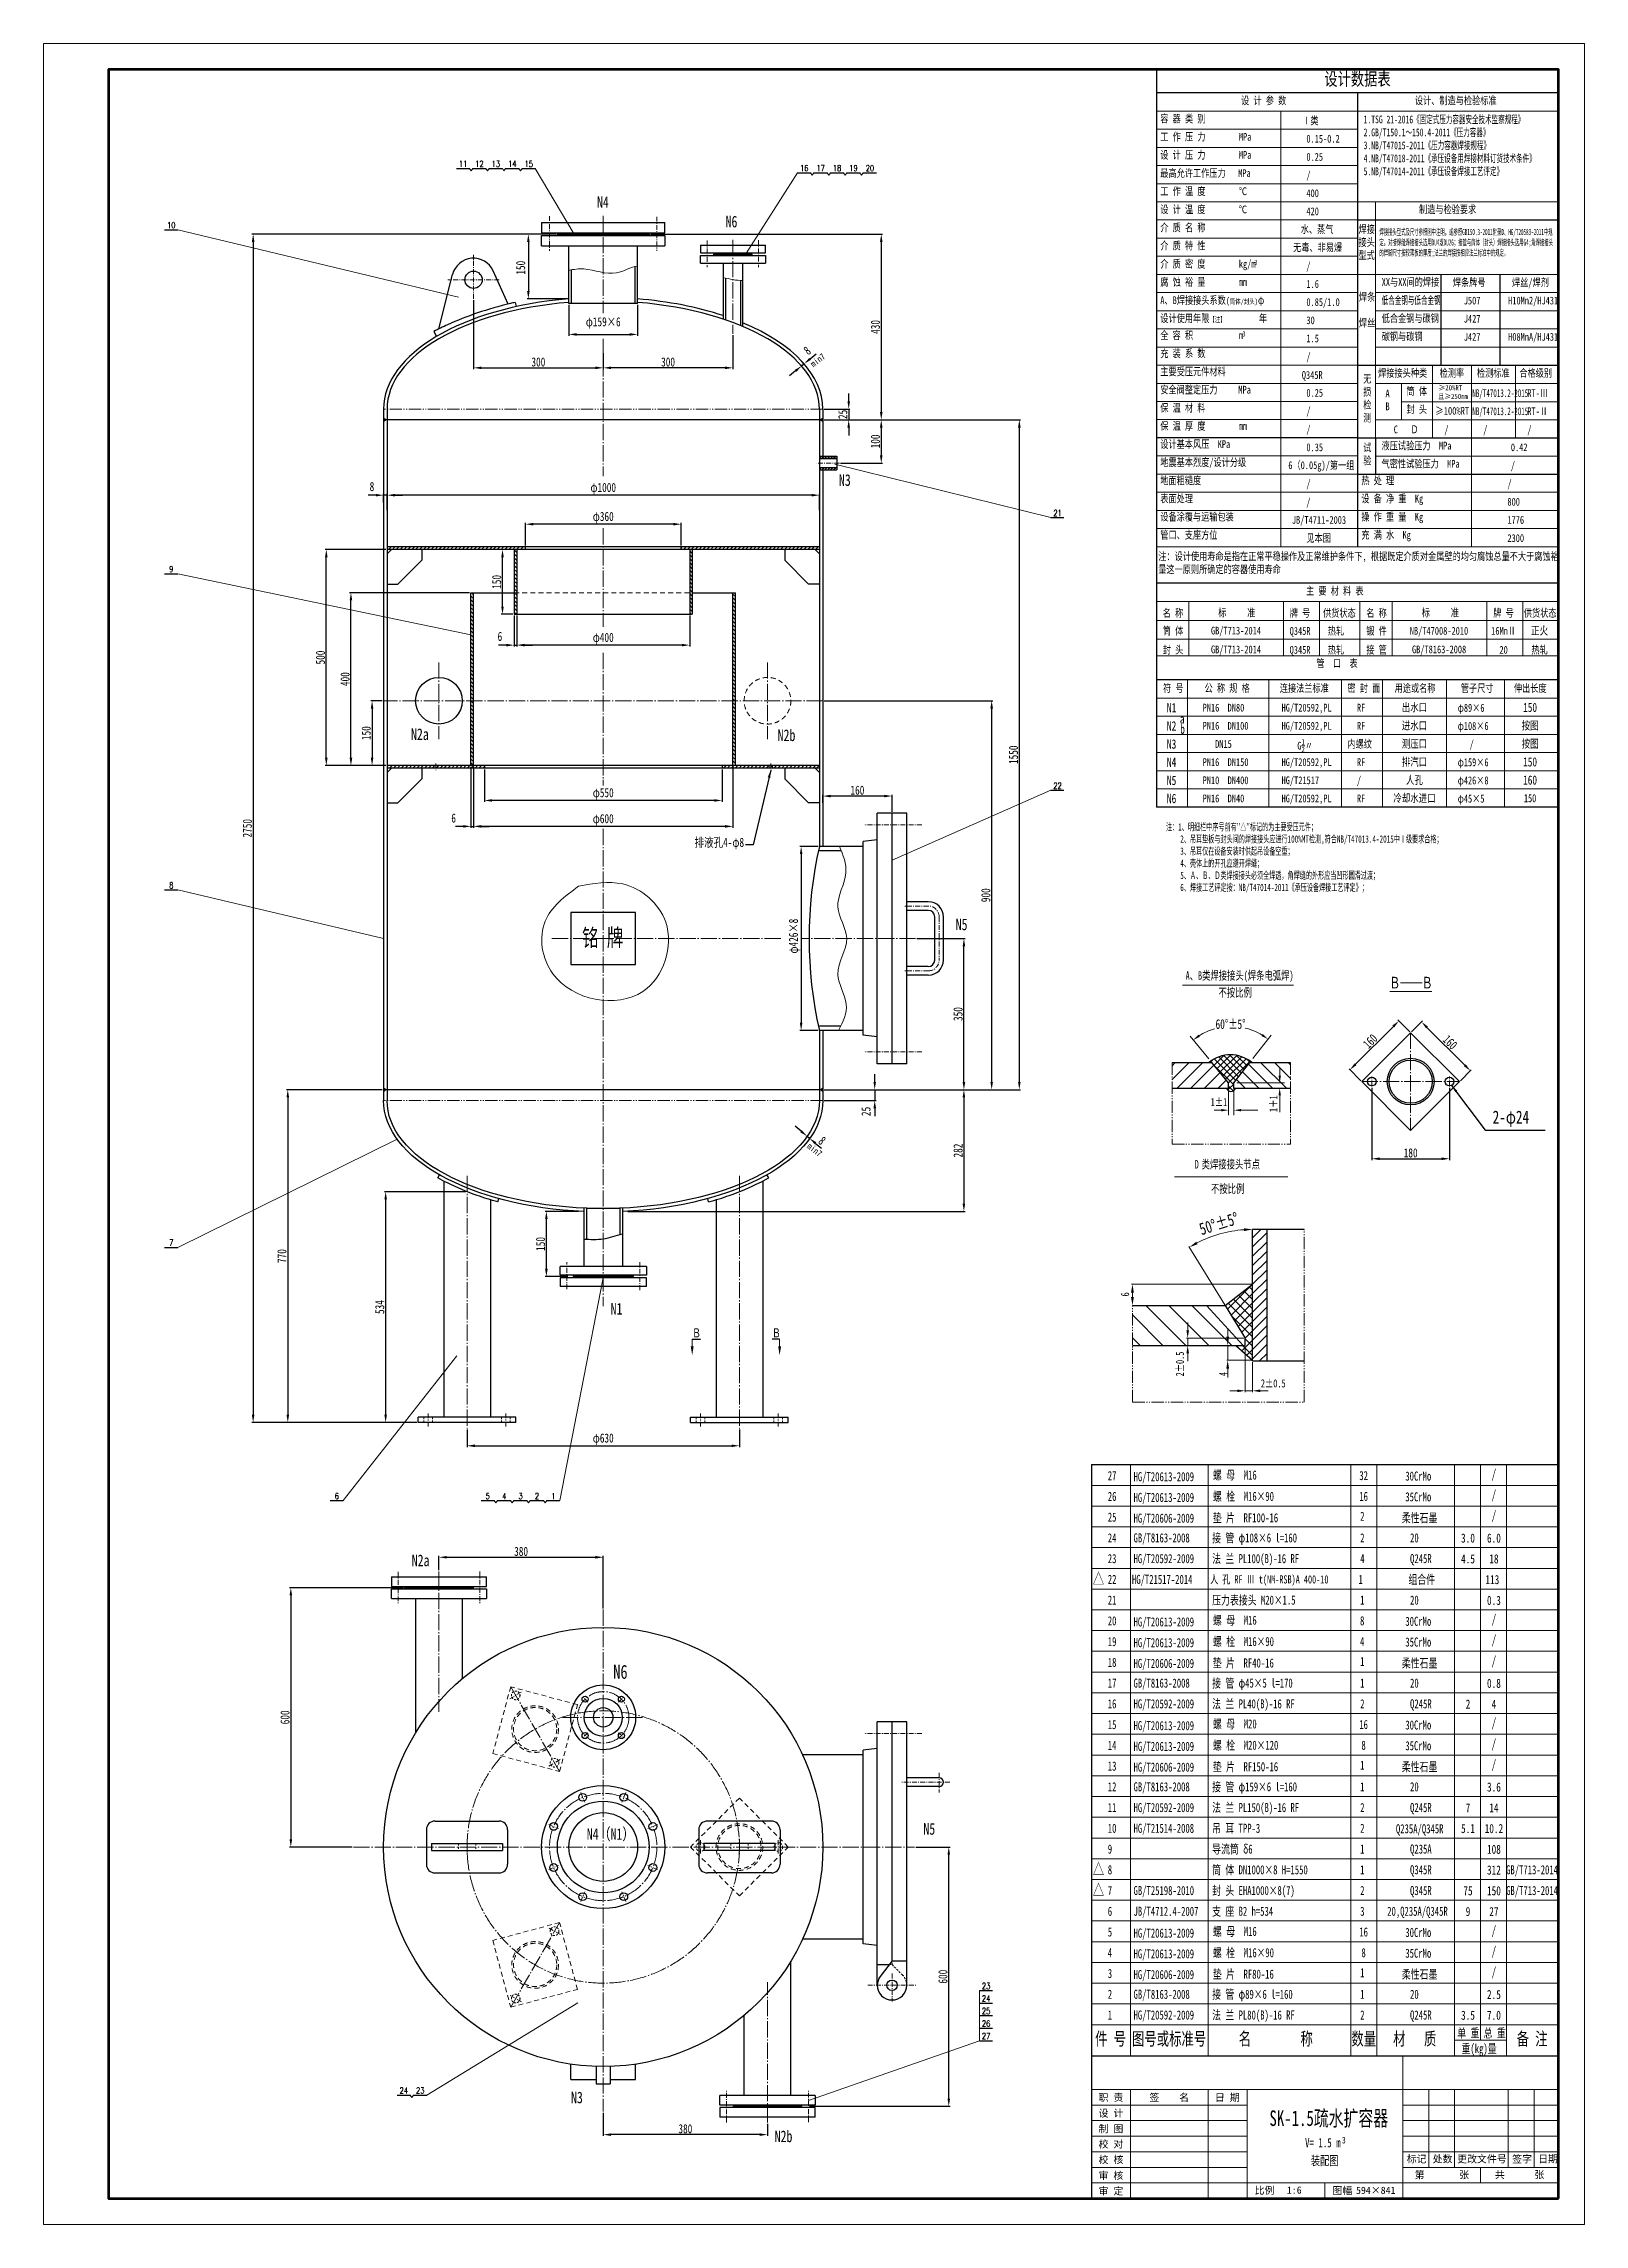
# Model space of a CAD drawing. Header units: millimetres. Extents: x -6371 to 28923, y -4684 to 1396.
# Drawn here: x 25359 to 28923, y -4684 to 362 of the extents above; entities outside this region: 30.
import ezdxf
from ezdxf.enums import TextEntityAlignment as Align

# ---------------------------------------------------------------- set-up
doc = ezdxf.new("R2010")
doc.units = ezdxf.units.MM
doc.header["$LTSCALE"] = 15
doc.header["$PDMODE"] = 1
for name, pattern in [('DIVIDE-L', [95, 80, -5, 0, -5, 0, -5]), ('DIVIDE-M', [39, 30, -3, 0, -3, 0, -3]), ('DIVIDE-S', [16, 10, -2, 0, -2, 0, -2]), ('JXX-L', [2.95, 1.9, -0.25, 0.15, -0.25, 0.15, -0.25]), ('XX-L', [1.25, 0.75, -0.5]), ('XX-S', [0.5, 0.3, -0.2]), ('ZXX-L', [3.28, 2.5, -0.3, 0.18, -0.3]), ('ZXX-S', [1.27, 0.75, -0.2, 0.12, -0.2])]:
    doc.linetypes.add(name, pattern=pattern)
doc.layers.get('0').update_dxf_attribs({"color": 4, "linetype": 'CONTINUOUS'})
doc.layers.get('Defpoints').update_dxf_attribs({"linetype": 'CONTINUOUS'})
for name, color, linetype in [('5剖面线层', 2, 'CONTINUOUS'), ('CDR_DIM', 7, 'CONTINUOUS'), ('CDR_DWG4', 3, 'DIVIDE-M'), ('CDR_TEXT', 7, 'CONTINUOUS')]:
    doc.layers.add(name, color=color, linetype=linetype)
for name, color, linetype, lineweight in [('A 粗实线', 1, 'CONTINUOUS', 25), ('B 细实线', 7, 'CONTINUOUS', 15), ('C 文 字', 2, 'CONTINUOUS', 20), ('D 短中心线', 3, 'ZXX-S', 18), ('E 长中心线', 3, 'ZXX-L', 15), ('F 短虚线', 6, 'XX-S', 20), ('G 长虚线', 6, 'XX-L', 15), ('I 长双点线', 3, 'JXX-L', 15), ('J 标注尺寸', 2, 'CONTINUOUS', 15)]:
    doc.layers.add(name, color=color, linetype=linetype, lineweight=lineweight)
doc.styles.add('HZTXT', font='SIMFANG.TTF', dxfattribs={"width": 0.75})
doc.styles.add('ROMANC', font='romanc', dxfattribs={"width": 0.7, "height": 6})
doc.styles.add('标题中文', font='SIMFANG.TTF', dxfattribs={"width": 0.7})
doc.dimstyles.new('通用标注4.0', dxfattribs={"dimtxt": 21, "dimasz": 18, "dimexe": 3, "dimexo": 3, "dimgap": 3, "dimtad": 1, "dimdec": 0, "dimzin": 0, "dimdsep": 46, "dimtxsty": 'HZTXT', "dimcen": 3, "dimadec": 0, "dimazin": 0, "dimtfac": 0.375, "dimtdec": 0, "dimtmove": 2, "dimatfit": 3, "dimfxl": 0, "dimtzin": 0, "dimarcsym": 0})
pattern_1 = [(135, (13409.859, -120), (-4.490128, -4.490128), [])]

msp = doc.modelspace()

# ---------------------------------------------------------------- texts
at = {"layer": 'A 粗实线', "color": 2, "style": 'HZTXT', "width": 0.75}
for s, p in [('150', (28797, -1173.6)), ('150', (28797, -1299.6)), ('160', (28797, -1341.6))]:
    msp.add_text(s, height=21, dxfattribs=at).set_placement(p, align=Align.MIDDLE_CENTER)
at = {"layer": 'C 文 字'}
for s, height, style, width, p in [('11', 14.23, 'ROMANC', 0.8, (26328.8, 84.1)), ('12', 14.23, 'ROMANC', 0.8, (26366.7, 84.1)), ('13', 14.23, 'ROMANC', 0.8, (26404.7, 84.1)), ('14', 14.23, 'ROMANC', 0.8, (26442.7, 84.1)), ('15', 14.23, 'ROMANC', 0.8, (26480.7, 84.1)), ('16', 14.23, 'ROMANC', 0.8, (27118, 74.3)), ('17', 14.23, 'ROMANC', 0.8, (27156, 74.3)), ('18', 14.23, 'ROMANC', 0.8, (27193.9, 74.3)), ('19', 14.23, 'ROMANC', 0.8, (27231.9, 74.3)), ('20', 14.23, 'ROMANC', 0.8, (27269.9, 74.3)), ('10', 14.23, 'ROMANC', 0.8, (25653.8, -57.8)), ('21', 14.23, 'ROMANC', 0.8, (27703.9, -723.7)), ('9', 14.2, 'ROMANC', 0.8, (25653.8, -853.7)), ('22', 14.23, 'ROMANC', 0.8, (27703.9, -1354.8)), ('8', 14.2, 'ROMANC', 0.8, (25653.8, -1585.3)), ('7', 14.2, 'ROMANC', 0.8, (25653.8, -2412.2)), ('/', 21, 'HZTXT', 0.75, (28713.3, -2948.5)), ('6', 14.2, 'ROMANC', 0.8, (26036.7, -2998.4)), ('5', 14.2, 'ROMANC', 0.8, (26385.8, -2998.4)), ('4', 14.2, 'ROMANC', 0.8, (26423.8, -2998.4)), ('3', 14.2, 'ROMANC', 0.8, (26461.8, -2998.4)), ('2', 14.2, 'ROMANC', 0.8, (26499.8, -2998.4)), ('1', 14.2, 'ROMANC', 0.8, (26537.8, -2998.4)), ('/', 21, 'HZTXT', 0.75, (28713.3, -2996.5)), ('/', 21, 'HZTXT', 0.75, (28713.3, -3044.5)), ('3.0', 21, 'HZTXT', 0.75, (28653.3, -3095.8)), ('6.0', 21, 'HZTXT', 0.75, (28713.3, -3095.8)), ('4.5', 21, 'HZTXT', 0.75, (28653.3, -3143.8)), ('18', 21, 'HZTXT', 0.75, (28713.3, -3143.8)), ('113', 21, 'HZTXT', 0.75, (28709.6, -3191.8)), ('0.3', 21, 'HZTXT', 0.75, (28713.3, -3239.8)), ('/', 21, 'HZTXT', 0.75, (28713.3, -3284.5)), ('/', 21, 'HZTXT', 0.75, (28713.3, -3332.5)), ('/', 21, 'HZTXT', 0.75, (28713.3, -3380.5)), ('0.8', 21, 'HZTXT', 0.75, (28713.3, -3431.8)), ('2', 21, 'HZTXT', 0.75, (28653.3, -3479.8)), ('4', 21, 'HZTXT', 0.75, (28713.3, -3479.8)), ('/', 21, 'HZTXT', 0.75, (28713.3, -3524.5)), ('/', 21, 'HZTXT', 0.75, (28713.3, -3572.5)), ('/', 21, 'HZTXT', 0.75, (28713.3, -3620.5)), ('3.6', 21, 'HZTXT', 0.75, (28713.3, -3671.8)), ('7', 21, 'HZTXT', 0.75, (28653.3, -3719.8)), ('14', 21, 'HZTXT', 0.75, (28713.3, -3719.8)), ('5.1', 21, 'HZTXT', 0.75, (28653.3, -3767.8)), ('10.2', 21, 'HZTXT', 0.75, (28713.3, -3767.8)), ('108', 21, 'HZTXT', 0.75, (28713.3, -3815.8)), ('312', 21, 'HZTXT', 0.75, (28713.3, -3863.8)), ('75', 21, 'HZTXT', 0.75, (28653.3, -3911.8)), ('150', 21, 'HZTXT', 0.75, (28713.3, -3911.8)), ('9', 21, 'HZTXT', 0.75, (28653.3, -3959.8)), ('27', 21, 'HZTXT', 0.75, (28713.3, -3959.8)), ('/', 21, 'HZTXT', 0.75, (28713.3, -4004.5)), ('/', 21, 'HZTXT', 0.75, (28713.3, -4052.5)), ('/', 21, 'HZTXT', 0.75, (28713.3, -4100.5)), ('23', 14.23, 'ROMANC', 0.8, (27538.6, -4131.9)), ('24', 14.23, 'ROMANC', 0.8, (27538.6, -4160.9)), ('25', 14.23, 'ROMANC', 0.8, (27538.6, -4189.9)), ('2.5', 21, 'HZTXT', 0.75, (28713.3, -4151.8)), ('26', 14.23, 'ROMANC', 0.8, (27538.6, -4218.9)), ('3.5', 21, 'HZTXT', 0.75, (28653.3, -4199.8)), ('7.0', 21, 'HZTXT', 0.75, (28713.3, -4199.8)), ('27', 14.23, 'ROMANC', 0.8, (27538.6, -4247.9)), ('24', 14.23, 'ROMANC', 0.8, (26191.7, -4373.7)), ('23', 14.23, 'ROMANC', 0.8, (26229.7, -4373.7))]:
    msp.add_text(s, height=height, dxfattribs=dict(at, style=style, width=width)).set_placement(p, align=Align.MIDDLE)
at = {"layer": 'C 文 字', "style": 'HZTXT', "width": 0.75}
for s, height, p in [('名 称', 18, (27947.2, -964.1)), ('标     准', 18, (28075.4, -963.2)), ('牌 号', 18, (28241, -964.1)), ('供货状态', 18, (28318.1, -964.1)), ('名 称', 18, (28418, -964.1)), ('标     准', 18, (28546.3, -963.2)), ('牌 号', 18, (28711.8, -964.1)), ('供货状态', 18, (28782.4, -964.1)), ('1%%p1', 18.73, (28058.1, -2096.1))]:
    msp.add_text(s, height=height, dxfattribs=at).set_placement(p)
for s, height, p in [('筒 体', 18, (27971.1, -1005.3)), ('GB/T713-2014', 18, (28116.7, -1004.8)), ('Q345R', 18, (28264.9, -1005.6)), ('热轧', 18, (28348, -1005.3)), ('锻 件', 18, (28441.9, -1005.3)), ('NB/T47008-2010', 18, (28586.3, -1005.3)), ('16MnⅡ', 18, (28735.7, -1005.3)), ('正火', 18.83, (28818.9, -1005.3)), ('封 头', 18, (27971.1, -1049.3)), ('GB/T713-2014', 18, (28116.7, -1048.4)), ('Q345R', 18, (28264.9, -1049.3)), ('热轧', 18, (28348, -1049.3)), ('接 管', 18, (28441.9, -1049.3)), ('GB/T8163-2008', 18, (28586.5, -1048.3)), ('20', 18, (28735.7, -1049.3)), ('热轧', 18, (28818.9, -1049.3))]:
    msp.add_text(s, height=height, dxfattribs=at).set_placement(p, align=Align.CENTER)
for s, p in [('进水口', (28529.5, -1215.6)), ('出水口', (28529.5, -1173.6)), ('按图', (28797, -1215.6)), ('测压口', (28529.5, -1257.6)), ('按图', (28797, -1257.6)), ('排汽口', (28529.5, -1299.6)), ('人孔', (28529.5, -1341.6)), ('冷却水进口', (28529.5, -1383.6)), ('150', (28797, -1383.6))]:
    msp.add_text(s, height=18.6, dxfattribs=at).set_placement(p, align=Align.MIDDLE_CENTER)
msp.add_text('1＋1', height=18.73, rotation=90, dxfattribs=at).set_placement((28212.6, -2109.8))
at = {"layer": 'C 文 字', "style": '标题中文', "oblique": 0.5}
msp.add_text('职 责', height=16.8, rotation=0.0959, dxfattribs=at).set_placement((27827.4, -4389.9), align=Align.MIDDLE_CENTER)
for s, p in [('签    名', (27962.2, -4389.3)), ('日 期', (28096.5, -4389.7)), ('设 计', (27827.4, -4425.9)), ('校 对', (27827.4, -4497.3)), ('制 图', (27827.4, -4461.9)), ('校 核', (27827.4, -4533.3)), ('标记', (28534.5, -4531.7)), ('处数', (28594.5, -4531.7)), ('更改文件号', (28685.5, -4531.7)), ('签字', (28778.4, -4531.7)), ('日期', (28838.4, -4531.7)), ('审 核', (27827.4, -4569.9)), ('第       张', (28592.7, -4568.3)), ('共      张', (28772.7, -4568.3)), ('审 定', (27827.4, -4605.9)), ('比例', (28182.5, -4604.4)), ('1:6', (28251.4, -4604.4)), ('图幅', (28362.5, -4604.9)), ('594×841', (28439.9, -4604.9))]:
    msp.add_text(s, height=16.8, rotation=0.0959, dxfattribs=at).set_placement(p, align=Align.MIDDLE)
at = {"layer": 'C 文 字', "attachment_point": 1, "style": 'HZTXT'}
for s, insert, char_height, width in [('设计数据表', (28321, 295.6), 30, 465), ('设 计 参 数', (28128.5, 239.8), 18, 288), ('设计、制造与检验标准', (28530.4, 239.8), 18, 288), ('容 器 类 别', (27941.6, 197.8), 18, 288), ('工 作 压 力        MPa', (27941.6, 155.8), 18, 288), ('Ⅰ类', (28269.7, 193.3), 18, 288), ('\\W0.6;{\\C2;1.TSG 21-2016《固定式压力容器安全技术监察规程》\\P2.GB/T150.1～150.4-2011《压力容器》 \\P3.NB/T47015-2011《压力容器焊接规程》\\P4.NB/T47018-2011《承压设备用焊接材料订货技术条件》\\P5.NB/T47014-2011《承压设备焊接工艺评定》}', (28411.9, 196), 18, 474.984), ('设 计 压 力        MPa', (27941.6, 113.8), 18, 288), ('0.15-0.2', (28279.5, 151.3), 18, 288), ('0.25', (28279.5, 109.3), 18, 288), ('最高允许工作压力   MPa', (27941.6, 71.8), 18, 288), ('/', (28279.5, 67.3), 18, 288), ('N4', (26638.6, 9.4), 26.89, 430.272), ('工 作 温 度        ℃', (27941.6, 29.8), 18, 288), ('400', (28279.5, 25.3), 18, 288), ('N6', (26935.9, -35.9), 26.89, 430.272), ('设 计 温 度        ℃', (27941.6, -12.2), 18, 288), ('420', (28279.5, -16.7), 18, 288), (' 制造与检验要求', (28530.4, -12.2), 18, 288), ('介 质 名 称', (27941.6, -54.2), 18, 288), ('介 质 特 性', (27941.6, -96.2), 18, 288), ('无毒、非易爆', (28248.8, -100.1), 18, 288), ('水、蒸气', (28266.5, -58.1), 18, 288), ('焊接\\P接头\\P型式', (28400, -58.2), 18, 119.054), ('{\\W0.5;焊接接头型式及尺寸参照图中注明。或参照GB150.3-2011附录D、HG/T20583-2011中规定。对接焊缝焊接接头选用DU4或DU26；接管与筒体（封头）焊接接头选用G4;角焊接接头的焊脚尺寸按较薄板的厚度;法兰的焊接按相应法兰标准中的规定。}', (28448.4, -66.3), 14.4, 409.494), ('介 质 密 度        kg/m', (27941.6, -138.2), 18, 288), ('3', (28158.6, -137.7), 12, 288), ('/', (28279.5, -142.7), 18, 288), ('腐 蚀 裕 量        mm', (27941.6, -180.2), 18, 288), ('1.6', (28279.5, -184.7), 18, 288), ('XX与XX间的焊接', (28453.7, -180.2), 18, 288), ('焊条牌号', (28618.3, -181.1), 18, 288), ('焊丝/焊剂', (28755.1, -181.1), 18, 288), ('A、B焊接接头系数{\\H0.8333x;(\\H0.8x;筒体/封头)}φ{\\H0.8333x;        } ', (27941.6, -222.2), 18, 288), ('0.85/1.0 ', (28279.5, -226.7), 18, 288), ('焊条\\P\\P焊丝', (28401, -214.8), 18, 288), ('{\\W0.6;低合金钢与低合金钢}', (28453.7, -222.2), 18, 288), ('J507', (28643.6, -223.1), 18, 288), ('H10Mn2/HJ431', (28746.2, -223.1), 18, 288), ('全 容 积           m', (27941.6, -303.4), 18, 288), ('设计使用年限{\\H0.6667x;【\\H1x;注】}        年', (27941.6, -264.2), 18, 288), ('30', (28279.5, -268.7), 18, 288), ('低合金钢与碳钢', (28453.7, -264.2), 18, 288), ('J427', (28643.6, -265.1), 18, 288), ('充 装 系 数', (27941.6, -345.4), 18, 288), ('3', (28131.5, -303.3), 12, 288), ('/', (28279.5, -352.7), 18, 288), ('1.5', (28279.5, -310.7), 18, 288), ('碳钢与碳钢', (28453.7, -306.2), 18, 288), ('J427', (28643.6, -307.1), 18, 288), ('H08MnA/HJ431', (28746.2, -307.1), 18, 288), ('主要受压元件材料', (27941.6, -387.4), 18, 288), ('Q345R ', (28268.9, -395.4), 18, 288), ('无\\P损\\P检\\P测', (28411, -404.4), 18, 288), ('焊接接头种类', (28445.5, -390.8), 18, 288), ('检测率', (28587.7, -390.8), 18, 288), ('检测标准', (28673.9, -390.8), 18, 288), ('合格级别', (28772.2, -390.8), 18, 288), ('安全阀整定压力     MPa', (27941.6, -429.4), 18, 288), ('0.25', (28279.5, -436.7), 18, 288), ('A\\PB', (28462.5, -438), 18, 288), ('筒 体', (28511.1, -432.8), 18, 288), ('{\\W0.8;≥20%RT\\P且≥250mm}', (28585.1, -427.8), 12, 288), ('{\\W0.55;NB/T47013.2-2015}', (28663.5, -437.3), 18, 288), ('RT-Ⅲ', (28790.7, -437.3), 18, 288), ('保 温 材 料', (27941.6, -471.4), 18, 288), ('/', (28279.5, -478.7), 18, 288), ('封 头', (28511.1, -474.8), 18, 288), ('\\W0.8;≥100%RT\\P ', (28577.6, -478.3), 18, 288), ('{\\W0.55;NB/T47013.2-2015}', (28663.5, -479.3), 18, 288), ('RT-Ⅱ', (28790.7, -479.3), 18, 288), ('保 温 厚 度        mm', (27941.6, -513.4), 18, 288), ('设计基本风压  KPa', (27941.6, -555.4), 18, 288), ('/', (28279.5, -520.7), 18, 288), ('C   Ｄ', (28481.5, -521.3), 18, 288), ('/', (28598.7, -521.3), 18, 288), ('/', (28688.7, -521.3), 18, 288), ('/', (28790.7, -521.3), 18, 288), ('地震基本烈度/设计分级', (27941.6, -597.4), 18, 288), ('6（0.05g)/第一组', (28237.7, -604.1), 18, 288), ('0.35', (28279.5, -562.7), 18, 288), ('试\\P验', (28411, -563.3), 18, 288), ('气密性试验压力  MPa', (28453.4, -600.8), 18, 288), ('液压试验压力  MPa', (28453.4, -558.8), 18, 288), ('/', (28752.5, -604.6), 18, 288), ('0.42', (28752.5, -562.6), 18, 288), ('N3', (27198.1, -634), 26.89, 430.272), ('地面粗糙度', (27941.6, -639.4), 18, 288), ('/', (28279.5, -646.7), 18, 288), ('热 处 理', (28406.6, -639.4), 18, 288), ('/', (28744.5, -646.7), 18, 288), ('表面处理', (27941.6, -681.4), 18, 288), ('/', (28279.5, -688.7), 18, 288), ('设 备 净 重  Kg', (28406.6, -681.4), 18, 288), ('800', (28744.5, -688.7), 18, 288), ('设备涂覆与运输包装', (27941.6, -723.4), 18, 288), ('JB/T4711-2003', (28246, -730.7), 18, 288), ('操 作 重 量  Kg', (28406.6, -723.4), 18, 288), ('1776', (28744.5, -730.7), 18, 288), ('管口、支座方位', (27941.6, -765.4), 18, 288), ('见本图', (28279.5, -772.7), 18, 288), ('充 满 水  Kg', (28406.6, -765.4), 18, 288), ('2300', (28744.5, -772.7), 18, 288), ('{\\C2;注：设计使用寿命是指在正常平稳操作及正常维护条件下, 根据既定介质对金属壁的均匀腐蚀总量不大于腐蚀裕量这一原则所确定的容器使用寿命}', (27936.8, -815), 18, 925.198), ('主 要 材 料 表', (28278.8, -894.8), 18, 288), ('管  口  表', (28302.8, -1062.5), 18, 288), (' 符 号', (27938.4, -1119.9), 18, 288), ('公 称 规 格', (28044, -1119.9), 18, 288), ('连接法兰标准', (28218, -1119.9), 18, 288), ('密 封 面', (28374.4, -1119.9), 18, 288), ('用途或名称', (28483.6, -1119.9), 18, 288), ('管子尺寸', (28636.8, -1119.9), 18, 288), ('伸出长度', (28759.6, -1119.9), 18, 288), ('N1', (27956.6, -1163.5), 21.6, 345.6), ('N2', (27956.6, -1205.5), 21.6, 345.6), ('a', (27986.8, -1189.2), 21.6, 345.6), ('PN16  DN80', (28039.5, -1165.1), 18, 288), ('PN16  DN100', (28039.5, -1207.1), 18, 288), ('HG/T20592,PL', (28222.1, -1165.1), 18, 288), ('HG/T20592,PL', (28222.1, -1207.1), 18, 288), ('RF', (28396.4, -1165.1), 18, 288), ('RF', (28396.4, -1207.1), 18, 288), ('φ89×6', (28629.5, -1165.1), 18.6, 288), ('φ108×6', (28629.5, -1207.1), 18.6, 288), ('N2a', (26208.3, -1222), 26.89, 430.272), ('N2b', (27056.4, -1224.5), 26.89, 430.272), ('N3', (27956.6, -1247.5), 21.6, 345.6), ('b', (27987.6, -1212.9), 21.6, 345.6), ('   DN15', (28039.5, -1249.1), 18, 288), ('\\A1;G{\\H0.7x;\\S1/2;}〃', (28258.5, -1247), 18, 288), ('内螺纹', (28374.5, -1249.1), 18, 288), ('/', (28657.2, -1249.1), 18, 288), ('N4', (27956.6, -1289.5), 21.6, 345.6), ('PN16  DN150', (28039.5, -1291.1), 18, 288), ('HG/T20592,PL', (28222.1, -1291.1), 18, 288), ('RF', (28396.4, -1291.1), 18, 288), ('φ159×6', (28629.5, -1291.1), 18.6, 288), ('N5', (27956.6, -1331.5), 21.6, 345.6), ('PN10  DN400', (28039.5, -1333.1), 18, 288), ('HG/T21517', (28222.1, -1333.1), 18, 288), ('/', (28396.4, -1333.1), 18, 288), ('φ426×8', (28629.5, -1333.1), 18.6, 288), ('N6', (27956.6, -1373.5), 21.6, 345.6), ('PN16  DN40', (28039.5, -1375.1), 18, 288), ('HG/T20592,PL', (28222.1, -1375.1), 18, 288), ('RF', (28396.4, -1375.1), 18, 288), ('φ45×5', (28629.5, -1375.1), 18.6, 288), ('\\W0.6;{\\H0.7x;注：1、明细栏中序号前有"△"标记的为主要受压元件；\\P    2、吊耳垫板与封头间的焊接接头应进行100%MT检测,符合NB/T47013.4-2015中Ⅰ级要求合格；\\P    3、吊耳仅在设备安装时供起吊设备空重；\\P    4、壳体上的开孔应避开焊缝；\\P    5、Ａ、Ｂ、Ｄ类焊接接头必须全焊透，角焊缝的外形应当凹形圆滑过渡；\\P    6、焊接工艺评定按：\\C2;NB/T47014-2011《承压设备焊接工艺评定》；\\C256;\\P    }\\P\\P{\\H0.7x;    } ', (27954.9, -1441.6), 24, 1299.824), ('N5', (27468.2, -1662), 26.89, 430.272), ('N1', (26670, -2551.4), 26.89, 430.272), ('N2a', (26210, -3133.7), 26.89, 430.272), ('N6', (26676.2, -3388.8), 32.4, 518.4), ('N4（N1）', (26614.9, -3766.9), 26.89, 430.272), ('N5', (27393.5, -3755), 26.89, 430.272), ('N3', (26578.4, -4376.5), 26.89, 430.272), ('N2b', (27049.5, -4466.4), 26.89, 430.272)]:
    msp.add_mtext(s, dxfattribs=dict(at, insert=insert, char_height=char_height, width=width))
at = {"layer": 'C 文 字', "char_height": 15, "width": 430.272, "style": 'HZTXT'}
for insert, attachment_point, rotation in [((27130, -375.3), 1, 37.7863), ((27123, -2191.7), 7, 322.2137)]:
    msp.add_mtext('min7', dxfattribs=dict(at, insert=insert, attachment_point=attachment_point, rotation=rotation))
at = {"layer": 'C 文 字', "attachment_point": 5, "style": 'HZTXT'}
for s, insert, char_height, rotation in [('50%%D%%P5%%D', (28077.1, -2368.2), 28, 17.1175), ('6', (27860.2, -2531.7), 18.7, 90), ('2%%P0.5', (27987.1, -2692.8), 18.73, 90), ('4', (28087.1, -2715.9), 18.7, 90)]:
    msp.add_mtext(s, dxfattribs=dict(at, insert=insert, char_height=char_height, rotation=rotation))
at = {"layer": 'C 文 字', "insert": (28202.9, -2737.7), "char_height": 18.73, "attachment_point": 5, "style": 'HZTXT'}
msp.add_mtext('2%%P0.5', dxfattribs=at)
at = {"layer": 'J 标注尺寸', "style": '标题中文', "width": 0.7}
for s, height, p in [('铭 牌', 39.98, (26604, -1726.2)), ('A、B类焊接接头(焊条电弧焊)', 19.671, (28000.2, -1803.7)), ('Ｂ', 26.9, (28471.1, -1823.9)), ('Ｂ', 26.9, (28546, -1823.9)), ('不按比例', 19.67, (28076.2, -1843.2)), ('类焊接接头节点', 19.67, (28037.2, -2240.5)), ('D', 19.7, (28021.2, -2240.5)), ('不按比例', 19.67, (28058.8, -2297.3)), ('Ｂ', 21, (26858.5, -2631.2)), ('Ｂ', 21, (27043.2, -2631.2)), ('27', 21, (27820.1, -2961.6)), ('26', 21, (27820.1, -3009.6)), ('25', 21, (27820.1, -3057.6)), ('2', 21, (28404, -3055.6)), ('24', 21, (27820.1, -3105.6)), ('GB/T8163-2008', 21, (27879.7, -3105.6)), ('接 管 φ108×6 l=160', 21, (28061.5, -3105.6)), ('2', 21, (28404, -3105.6)), ('20', 21, (28519.3, -3105.6)), ('△', 27.3, (27785.6, -3203.4)), ('23', 21, (27820.1, -3153.6)), ('HG/T21517-2014', 21, (27876, -3201.6)), ('HG/T20592-2009', 21, (27879.7, -3153.6)), ('人 孔 RF Ⅲ t(NM-RSB)A 400-10', 18.952, (28056.9, -3200.6)), ('法 兰 PL100(B)-16 RF', 21, (28061.5, -3153.6)), ('4', 21, (28404, -3153.6)), ('组合件', 21, (28515.5, -3201.6)), ('Q245R', 21, (28519.3, -3153.6)), ('22', 21, (27820.1, -3201.6)), ('21', 21, (27820.1, -3249.6)), ('压力表接头 M20×1.5', 21, (28061.5, -3249.6)), ('1', 21, (28400.2, -3201.6)), ('1', 21, (28404, -3249.6)), ('20', 21, (28519.3, -3249.6)), ('20', 21, (27820.1, -3297.6)), ('19', 21, (27820.1, -3345.6)), ('18', 21, (27820.1, -3393.6)), ('1', 21, (28404, -3391.6)), ('17', 21, (27820.1, -3441.6)), ('GB/T8163-2008', 21, (27879.7, -3441.6)), ('接 管 φ45×5 l=170', 21, (28061.5, -3441.6)), ('1', 21, (28404, -3441.6)), ('20', 21, (28519.3, -3441.6)), ('16', 21, (27820.1, -3489.6)), ('HG/T20592-2009', 21, (27879.7, -3489.6)), ('法 兰 PL40(B)-16 RF', 21, (28061.5, -3489.6)), ('2', 21, (28404, -3489.6)), ('Q245R', 21, (28519.3, -3489.6)), ('15', 21, (27820.1, -3537.6)), ('14', 21, (27820.1, -3585.6)), ('13', 21, (27820.1, -3633.6)), ('1', 21, (28404, -3631.6)), ('12', 21, (27820.1, -3681.6)), ('GB/T8163-2008', 21, (27879.7, -3681.6)), ('接 管 φ159×6 l=160', 21, (28061.5, -3681.6)), ('1', 21, (28404, -3681.6)), ('20', 21, (28519.3, -3681.6)), ('11', 21, (27820.1, -3729.6)), ('HG/T20592-2009', 21, (27879.7, -3729.6)), ('法 兰 PL150(B)-16 RF', 21, (28061.5, -3729.6)), ('2', 21, (28404, -3729.6)), ('Q245R', 21, (28519.3, -3729.6)), ('10', 21, (27820.1, -3777.6)), ('HG/T21514-2008', 21, (27879.7, -3777.6)), ('吊 耳 TPP-3  ', 21, (28061.5, -3777.6)), ('2', 21, (28404, -3777.6)), ('Q235A/Q345R', 21, (28486.6, -3778.7)), ('9', 21, (27820.1, -3825.6)), ('导流筒 δ6', 21, (28061.5, -3825.6)), ('1', 21, (28404, -3825.6)), ('Q235A', 21, (28519.3, -3825.6)), ('△', 27.3, (27785.6, -3875.4)), ('8', 21, (27820.1, -3873.6)), ('筒 体 DN1000×8 H=1550', 21, (28061.5, -3873.6)), ('1', 21, (28404, -3873.6)), ('Q345R', 21, (28519.3, -3873.6)), ('GB/T713-2014', 21, (28741.5, -3873.6)), ('△', 27.3, (27785.6, -3923.4)), ('7', 21, (27820.1, -3921.6)), ('GB/T25198-2010', 21, (27879.7, -3921.6)), ('封 头 EHA1000×8(7)', 21, (28061.5, -3921.6)), ('2', 21, (28404, -3921.6)), ('Q345R', 21, (28519.3, -3921.6)), ('GB/T713-2014', 21, (28741.5, -3921.6)), ('6', 21, (27820.1, -3969.6)), ('JB/T4712.4-2007', 21, (27879.7, -3969.6)), ('支 座 B2 h=534  ', 21, (28061.5, -3969.6)), ('3', 21, (28404, -3969.6)), ('20,Q235A/Q345R', 21, (28466.5, -3969.6)), ('5', 21, (27820.1, -4017.6)), ('4', 21, (27820.1, -4065.6)), ('3', 21, (27820.1, -4113.6)), ('接 管 φ89×6 l=160', 21, (28061.5, -4161.6)), ('1', 21, (28404, -4111.6)), ('2', 21, (27820.1, -4161.6)), ('GB/T8163-2008', 21, (27879.7, -4161.6)), ('HG/T20592-2009', 21, (27879.7, -4209.6)), ('法 兰 PL80(B)-16 RF', 21, (28061.5, -4209.6)), ('1', 21, (28404, -4161.6)), ('20', 21, (28519.3, -4161.6)), ('件 号', 29.99, (27790.8, -4269.1)), ('1', 21, (27820.1, -4209.6)), ('图号或标准号', 29.99, (27876, -4269.1)), ('名        称', 29.99, (28123, -4269.1)), ('数量', 29.99, (28383.5, -4269.1)), ('2', 21, (28404, -4209.6)), ('材   质', 29.99, (28480.1, -4269.1)), ('Q245R', 21, (28519.3, -4209.6)), ('单 重', 21, (28628.5, -4251.3)), ('总 重', 21, (28689.5, -4251.3)), ('备 注', 29.99, (28766, -4269.1)), ('重(kg)量', 21, (28638.4, -4287.3)), ('SK-1.5疏水扩容器', 35.986, (28194, -4455.9)), ('V= 1.5 m', 21.59, (28276.4, -4505.3)), ('3', 15.1, (28361.9, -4496.3)), ('装配图', 21.59, (28290, -4546.7))]:
    msp.add_text(s, height=height, dxfattribs=at).set_placement(p)
at = {"layer": 'J 标注尺寸', "width": 0.7}
for s, height, style, p in [('60%%D%%p5%%d', 22.481, 'HZTXT', (28104.1, -1905.4)), ('32', 21, '标题中文', (28411.9, -2951.1)), ('30CrMo', 21, '标题中文', (28538.4, -2952.1)), ('16', 21, '标题中文', (28411.9, -2999.1)), ('35CrMo', 21, '标题中文', (28538.4, -3000.1)), ('柔性石墨', 21, '标题中文', (28541.3, -3048.4)), ('8', 21, '标题中文', (28408.6, -3287.1)), ('30CrMo', 21, '标题中文', (28538.4, -3288.1)), ('4', 21, '标题中文', (28408.6, -3335.1)), ('35CrMo', 21, '标题中文', (28538.4, -3336.1)), ('柔性石墨', 21, '标题中文', (28541.3, -3384.4)), ('16', 21, '标题中文', (28411.9, -3527.1)), ('30CrMo', 21, '标题中文', (28538.4, -3528.1)), ('8', 21, '标题中文', (28411.9, -3575.1)), ('35CrMo', 21, '标题中文', (28538.4, -3576.1)), ('柔性石墨', 21, '标题中文', (28541.3, -3624.4)), ('16', 21, '标题中文', (28411.9, -4007.1)), ('30CrMo', 21, '标题中文', (28538.4, -4008.1)), ('8', 21, '标题中文', (28411.9, -4055.1)), ('35CrMo', 21, '标题中文', (28538.4, -4056.1)), ('柔性石墨', 21, '标题中文', (28541.3, -4104.4))]:
    msp.add_text(s, height=height, dxfattribs=dict(at, style=style)).set_placement(p, align=Align.MIDDLE)
at = {"layer": 'J 标注尺寸', "style": '标题中文', "width": 0.7}
for s, p in [('HG/T20613-2009', (27879.7, -2953.5)), ('螺 母  M16', (28063.4, -2949.6)), ('HG/T20613-2009', (27879.7, -3001.5)), ('螺 栓  M16×90', (28063.4, -2998.9)), ('HG/T20606-2009', (27879.7, -3049.5)), ('垫 片  RF100-16', (28063, -3048.6)), ('HG/T20613-2009', (27879.7, -3289.5)), ('螺 母  M16', (28063.4, -3285.6)), ('HG/T20613-2009', (27879.7, -3337.5)), ('螺 栓  M16×90', (28063.4, -3334.9)), ('HG/T20606-2009', (27879.7, -3385.5)), ('垫 片  RF40-16', (28063, -3384.6)), ('HG/T20613-2009', (27879.7, -3529.5)), ('螺 母  M20', (28063.4, -3525.6)), ('HG/T20613-2009', (27879.7, -3577.5)), ('螺 栓  M20×120', (28063.4, -3574.9)), ('HG/T20606-2009', (27879.7, -3625.5)), ('垫 片  RF150-16', (28063, -3624.6)), ('HG/T20613-2009', (27879.7, -4009.5)), ('螺 母  M16', (28063.4, -4005.6)), ('HG/T20613-2009', (27879.7, -4057.5)), ('螺 栓  M16×90', (28063.4, -4054.9)), ('HG/T20606-2009', (27879.7, -4105.5)), ('垫 片  RF80-16', (28063, -4104.6))]:
    msp.add_text(s, height=21, dxfattribs=at).set_placement(p, align=Align.MIDDLE_LEFT)
at = {"layer": 'J 标注尺寸', "style": 'HZTXT'}
for s, insert, char_height, attachment_point in [('排液孔4-φ8', (26978.8, -1502), 21, 9), ('2-φ24', (28710.3, -2106.5), 30, 1)]:
    msp.add_mtext(s, dxfattribs=dict(at, insert=insert, char_height=char_height, attachment_point=attachment_point))

# ---------------------------------------------------------------- blocks, each defined once
blk = doc.blocks.new('*X63')
at = {"color": 0}
for p, q in [((1057.7, 854.31), (1047.79, 864.23)), ((1063.36, 854.31), (1052.78, 864.9)), ((1065.03, 858.3), (1058.43, 864.9)), ((1065.03, 863.96), (1064.09, 864.9)), ((1046.39, 854.31), (1042.81, 857.89)), ((1052.05, 854.31), (1045.3, 861.06))]:
    blk.add_line(p, q, dxfattribs=at)
blk = doc.blocks.new('*X64')
at = {"color": 0}
for p, q in [((-6554.9, -1952.5), (-6542.8, -1940.4)), ((-6550.5, -1952.5), (-6554.7, -1948.3)), ((-6458.5, -2044.5), (-6541.1, -1961.9)), ((-6539.6, -1963.7), (-6499.8, -1923.9)), ((-6450.2, -2026.3), (-6538.5, -1938)), ((-6527.7, -1978.3), (-6470.5, -1921.1)), ((-6438.5, -2011.4), (-6520.3, -1929.7)), ((-6515.7, -1992.8), (-6446.4, -1923.5)), ((-6503.7, -2007.4), (-6425.5, -1929.2)), ((-6426.9, -1996.6), (-6499.6, -1923.8)), ((-6491.8, -2021.9), (-6407.1, -1937.3)), ((-6479.8, -2036.5), (-6390.7, -1947.4)), ((-6415.2, -1981.7), (-6475.8, -1921.1)), ((-6403.6, -1966.9), (-6447, -1923.4)), ((-6391.4, -1952.5), (-6406.1, -1937.8)), ((-6479.5, -2062.7), (-6458.5, -2041.7)), ((-6460.3, -2069.3), (-6479.5, -2050))]:
    blk.add_line(p, q, dxfattribs=at)
blk = doc.blocks.new('*X62')
at = {"color": 0}
for p, q in [((1016.3, 857.91), (1023.29, 864.9)), ((1016.3, 863.57), (1017.63, 864.9)), ((1018.36, 854.31), (1028.94, 864.9)), ((1024.02, 854.31), (1033.53, 863.83)), ((1029.67, 854.31), (1036.09, 860.72)), ((1035.33, 854.31), (1038.64, 857.62))]:
    blk.add_line(p, q, dxfattribs=at)
blk = doc.blocks.new('*D65')
at = {"layer": 'Defpoints', "color": 0}
for p in [(28520.7, -1926.3), (28658.9, -2014.4), (28633.9, -2039.4)]:
    blk.add_point(p, dxfattribs=at)
at = {"layer": 'J 标注尺寸', "color": 0, "lineweight": -2}
for p, q in [((28522.9, -1924.2), (28547.9, -1899.1)), ((28558.5, -1914), (28646.2, -2001.7)), ((28636, -2037.3), (28661, -2012.3))]:
    blk.add_line(p, q, dxfattribs=at)
at = {"layer": 'J 标注尺寸', "color": 0}
for points in [[(28560.6, -1911.9), (28556.4, -1916.1), (28545.8, -1901.2)], [(28648.3, -1999.5), (28644, -2003.8), (28658.9, -2014.4)]]:
    blk.add_solid(points, dxfattribs=at)
at = {"layer": 'J 标注尺寸', "color": 0, "insert": (28611.9, -1948.3), "char_height": 21, "attachment_point": 5, "rotation": 315, "style": 'HZTXT'}
blk.add_mtext('160', dxfattribs=at)
blk = doc.blocks.new('*D66')
at = {"layer": 'Defpoints', "color": 0}
for p in [(28430.7, -2051), (28610.7, -2051), (28610.7, -2217.9)]:
    blk.add_point(p, dxfattribs=at)
at = {"layer": 'J 标注尺寸', "color": 0, "lineweight": -2}
for p, q in [((28430.7, -2054), (28430.7, -2220.9)), ((28610.7, -2054), (28610.7, -2220.9)), ((28448.7, -2217.9), (28592.7, -2217.9))]:
    blk.add_line(p, q, dxfattribs=at)
at = {"layer": 'J 标注尺寸', "color": 0}
for points in [[(28448.7, -2214.9), (28448.7, -2220.9), (28430.7, -2217.9)], [(28592.7, -2214.9), (28592.7, -2220.9), (28610.7, -2217.9)]]:
    blk.add_solid(points, dxfattribs=at)
at = {"layer": 'J 标注尺寸', "color": 0, "insert": (28520.7, -2204.4), "char_height": 21, "attachment_point": 5, "style": 'HZTXT'}
blk.add_mtext('180', dxfattribs=at)
blk = doc.blocks.new('*D67')
at = {"layer": 'Defpoints', "color": 0}
for p in [(28520.7, -1926.3), (28380.2, -2012.1), (28407.6, -2039.4)]:
    blk.add_point(p, dxfattribs=at)
at = {"layer": 'J 标注尺寸', "color": 0, "lineweight": -2}
for p, q in [((28480.7, -1911.7), (28393, -1999.3)), ((28518.6, -1924.2), (28491.3, -1896.8)), ((28405.5, -2037.3), (28378.1, -2009.9))]:
    blk.add_line(p, q, dxfattribs=at)
at = {"layer": 'J 标注尺寸', "color": 0}
for points in [[(28478.5, -1909.5), (28482.8, -1913.8), (28493.4, -1898.9)], [(28390.9, -1997.2), (28395.1, -2001.5), (28380.2, -2012.1)]]:
    blk.add_solid(points, dxfattribs=at)
at = {"layer": 'J 标注尺寸', "color": 0, "insert": (28427.3, -1946), "char_height": 21, "attachment_point": 5, "rotation": 45, "style": 'HZTXT'}
blk.add_mtext('160', dxfattribs=at)
blk = doc.blocks.new('*D69')
at = {"layer": 'Defpoints', "color": 0}
for p in [(27153, -1495.1), (27110.8, -1921.1), (27153, -1921.1)]:
    blk.add_point(p, dxfattribs=at)
at = {"layer": 'J 标注尺寸', "color": 0, "lineweight": -2}
for p, q in [((27150, -1495.1), (27107.8, -1495.1)), ((27110.8, -1513.1), (27110.8, -1903.1)), ((27150, -1921.1), (27107.8, -1921.1))]:
    blk.add_line(p, q, dxfattribs=at)
at = {"layer": 'J 标注尺寸', "color": 0}
for points in [[(27107.8, -1513.1), (27113.8, -1513.1), (27110.8, -1495.1)], [(27107.8, -1903.1), (27113.8, -1903.1), (27110.8, -1921.1)]]:
    blk.add_solid(points, dxfattribs=at)
at = {"layer": 'J 标注尺寸', "color": 0, "insert": (27095.7, -1708.1), "char_height": 21, "attachment_point": 5, "rotation": 90, "style": 'HZTXT'}
blk.add_mtext(' φ426×8', dxfattribs=at)
blk = doc.blocks.new('*D70')
at = {"layer": 'Defpoints', "color": 0}
for p in [(26547, -78.3), (26479.8, -228.3), (26573.5, -228.3)]:
    blk.add_point(p, dxfattribs=at)
at = {"layer": 'J 标注尺寸', "color": 0, "lineweight": -2}
for p, q in [((26544, -78.3), (26476.8, -78.3)), ((26479.8, -96.3), (26479.8, -210.3)), ((26570.5, -228.3), (26476.8, -228.3))]:
    blk.add_line(p, q, dxfattribs=at)
at = {"layer": 'J 标注尺寸', "color": 0}
for points in [[(26476.8, -96.3), (26482.8, -96.3), (26479.8, -78.3)], [(26476.8, -210.3), (26482.8, -210.3), (26479.8, -228.3)]]:
    blk.add_solid(points, dxfattribs=at)
at = {"layer": 'J 标注尺寸', "color": 0, "insert": (26462.1, -156.2), "char_height": 21, "attachment_point": 5, "rotation": 90, "style": 'HZTXT'}
blk.add_mtext('150', dxfattribs=at)
blk = doc.blocks.new('*D71')
at = {"layer": 'Defpoints', "color": 0}
for p in [(26573.5, -239.2), (26732.5, -239.2), (26732.5, -310.5)]:
    blk.add_point(p, dxfattribs=at)
at = {"layer": 'J 标注尺寸', "color": 0, "lineweight": -2}
for p, q in [((26573.5, -242.2), (26573.5, -313.5)), ((26732.5, -242.2), (26732.5, -313.5)), ((26591.5, -310.5), (26714.5, -310.5))]:
    blk.add_line(p, q, dxfattribs=at)
at = {"layer": 'J 标注尺寸', "color": 0}
for points in [[(26591.5, -307.5), (26591.5, -313.5), (26573.5, -310.5)], [(26714.5, -307.5), (26714.5, -313.5), (26732.5, -310.5)]]:
    blk.add_solid(points, dxfattribs=at)
at = {"layer": 'J 标注尺寸', "color": 0, "insert": (26653, -284.1), "char_height": 21, "attachment_point": 5, "style": 'HZTXT'}
blk.add_mtext('φ159×6', dxfattribs=at)
blk = doc.blocks.new('*D72')
at = {"layer": 'Defpoints', "color": 0}
for p in [(26153, -682.5), (26153, -720.4), (27153, -720.4)]:
    blk.add_point(p, dxfattribs=at)
at = {"layer": 'J 标注尺寸', "color": 0, "lineweight": -2}
for p, q in [((26153, -717.4), (26153, -679.5)), ((27135, -682.5), (26171, -682.5)), ((27153, -717.4), (27153, -679.5))]:
    blk.add_line(p, q, dxfattribs=at)
at = {"layer": 'J 标注尺寸', "color": 0}
for points in [[(26171, -679.5), (26171, -685.5), (26153, -682.5)], [(27135, -679.5), (27135, -685.5), (27153, -682.5)]]:
    blk.add_solid(points, dxfattribs=at)
at = {"layer": 'J 标注尺寸', "color": 0, "insert": (26653, -667.4), "char_height": 21, "attachment_point": 5, "style": 'HZTXT'}
blk.add_mtext('φ1000', dxfattribs=at)
blk = doc.blocks.new('*D73')
at = {"layer": 'Defpoints', "color": 0}
for p in [(26145, -682.5), (26145, -702.4), (26153, -702.4)]:
    blk.add_point(p, dxfattribs=at)
at = {"layer": 'J 标注尺寸', "color": 0, "lineweight": -2}
for p, q in [((26127, -682.5), (26109, -682.5)), ((26145, -699.4), (26145, -679.5)), ((26153, -682.5), (26145, -682.5)), ((26153, -699.4), (26153, -679.5)), ((26171, -682.5), (26189, -682.5))]:
    blk.add_line(p, q, dxfattribs=at)
at = {"layer": 'J 标注尺寸', "color": 0}
for points in [[(26127, -679.5), (26127, -685.5), (26145, -682.5)], [(26171, -679.5), (26171, -685.5), (26153, -682.5)]]:
    blk.add_solid(points, dxfattribs=at)
at = {"layer": 'J 标注尺寸', "color": 0, "insert": (26118, -662.7), "char_height": 21, "attachment_point": 5, "style": 'HZTXT'}
blk.add_mtext('8', dxfattribs=at)
blk = doc.blocks.new('*D74')
at = {"layer": 'Defpoints', "color": 0}
for p in [(27375.6, -1708.1), (27487.3, -1708.1), (27161, -2058.1)]:
    blk.add_point(p, dxfattribs=at)
at = {"layer": 'J 标注尺寸', "color": 0, "lineweight": -2}
for p, q in [((27378.6, -1708.1), (27490.3, -1708.1)), ((27487.3, -2040.1), (27487.3, -1726.1)), ((27164, -2058.1), (27490.3, -2058.1))]:
    blk.add_line(p, q, dxfattribs=at)
at = {"layer": 'J 标注尺寸', "color": 0}
for points in [[(27484.3, -1726.1), (27490.3, -1726.1), (27487.3, -1708.1)], [(27484.3, -2040.1), (27490.3, -2040.1), (27487.3, -2058.1)]]:
    blk.add_solid(points, dxfattribs=at)
at = {"layer": 'J 标注尺寸', "color": 0, "insert": (27473.8, -1883.1), "char_height": 21, "attachment_point": 5, "rotation": 90, "style": 'HZTXT'}
blk.add_mtext('350', dxfattribs=at)
blk = doc.blocks.new('*D75')
at = {"layer": 'Defpoints', "color": 0}
for p in [(27161, -508.1), (27199.2, -608.1), (27296.1, -608.1)]:
    blk.add_point(p, dxfattribs=at)
at = {"layer": 'J 标注尺寸', "color": 0, "lineweight": -2}
for p, q in [((27164, -508.1), (27299.1, -508.1)), ((27296.1, -526.1), (27296.1, -590.1)), ((27202.2, -608.1), (27299.1, -608.1))]:
    blk.add_line(p, q, dxfattribs=at)
at = {"layer": 'J 标注尺寸', "color": 0}
for points in [[(27293.1, -526.1), (27299.1, -526.1), (27296.1, -508.1)], [(27293.1, -590.1), (27299.1, -590.1), (27296.1, -608.1)]]:
    blk.add_solid(points, dxfattribs=at)
at = {"layer": 'J 标注尺寸', "color": 0, "insert": (27282.6, -558.1), "char_height": 21, "attachment_point": 5, "rotation": 90, "style": 'HZTXT'}
blk.add_mtext('100', dxfattribs=at)
blk = doc.blocks.new('*D76')
at = {"layer": 'Defpoints', "color": 0}
for p in [(27161, -1158.1), (27161, -2058.1), (27551.5, -2058.1)]:
    blk.add_point(p, dxfattribs=at)
at = {"layer": 'J 标注尺寸', "color": 0, "lineweight": -2}
for p, q in [((27164, -1158.1), (27554.5, -1158.1)), ((27551.5, -1176.1), (27551.5, -2040.1)), ((27164, -2058.1), (27554.5, -2058.1))]:
    blk.add_line(p, q, dxfattribs=at)
at = {"layer": 'J 标注尺寸', "color": 0}
for points in [[(27548.5, -1176.1), (27554.5, -1176.1), (27551.5, -1158.1)], [(27548.5, -2040.1), (27554.5, -2040.1), (27551.5, -2058.1)]]:
    blk.add_solid(points, dxfattribs=at)
at = {"layer": 'J 标注尺寸', "color": 0, "insert": (27538, -1608.1), "char_height": 21, "attachment_point": 5, "rotation": 90, "style": 'HZTXT'}
blk.add_mtext('900', dxfattribs=at)
blk = doc.blocks.new('*D77')
at = {"layer": 'Defpoints', "color": 0}
for p in [(26378, -1314.1), (26928, -1314.1), (26378, -1388.8)]:
    blk.add_point(p, dxfattribs=at)
at = {"layer": 'J 标注尺寸', "color": 0, "lineweight": -2}
for p, q in [((26378, -1317.1), (26378, -1391.8)), ((26928, -1317.1), (26928, -1391.8)), ((26910, -1388.8), (26396, -1388.8))]:
    blk.add_line(p, q, dxfattribs=at)
at = {"layer": 'J 标注尺寸', "color": 0}
for points in [[(26396, -1385.8), (26396, -1391.8), (26378, -1388.8)], [(26910, -1385.8), (26910, -1391.8), (26928, -1388.8)]]:
    blk.add_solid(points, dxfattribs=at)
at = {"layer": 'J 标注尺寸', "color": 0, "insert": (26653, -1373.7), "char_height": 21, "attachment_point": 5, "style": 'HZTXT'}
blk.add_mtext('φ550', dxfattribs=at)
blk = doc.blocks.new('*D78')
at = {"layer": 'Defpoints', "color": 0}
for p in [(26473, -749.6), (26473, -802.1), (26833, -802.1)]:
    blk.add_point(p, dxfattribs=at)
at = {"layer": 'J 标注尺寸', "color": 0, "lineweight": -2}
for p, q in [((26473, -799.1), (26473, -746.6)), ((26815, -749.6), (26491, -749.6)), ((26833, -799.1), (26833, -746.6))]:
    blk.add_line(p, q, dxfattribs=at)
at = {"layer": 'J 标注尺寸', "color": 0}
for points in [[(26491, -746.6), (26491, -752.6), (26473, -749.6)], [(26815, -746.6), (26815, -752.6), (26833, -749.6)]]:
    blk.add_solid(points, dxfattribs=at)
at = {"layer": 'J 标注尺寸', "color": 0, "insert": (26653, -734.5), "char_height": 21, "attachment_point": 5, "style": 'HZTXT'}
blk.add_mtext('φ360', dxfattribs=at)
blk = doc.blocks.new('*D79')
at = {"layer": 'Defpoints', "color": 0}
for p in [(26353, -1308.1), (26953, -1308.1), (26353, -1448.8)]:
    blk.add_point(p, dxfattribs=at)
at = {"layer": 'J 标注尺寸', "color": 0, "lineweight": -2}
for p, q in [((26353, -1311.1), (26353, -1451.8)), ((26953, -1311.1), (26953, -1451.8)), ((26935, -1448.8), (26371, -1448.8))]:
    blk.add_line(p, q, dxfattribs=at)
at = {"layer": 'J 标注尺寸', "color": 0}
for points in [[(26371, -1445.8), (26371, -1451.8), (26353, -1448.8)], [(26935, -1445.8), (26935, -1451.8), (26953, -1448.8)]]:
    blk.add_solid(points, dxfattribs=at)
at = {"layer": 'J 标注尺寸', "color": 0, "insert": (26653, -1433.7), "char_height": 21, "attachment_point": 5, "style": 'HZTXT'}
blk.add_mtext('φ600', dxfattribs=at)
blk = doc.blocks.new('*D80')
at = {"layer": 'Defpoints', "color": 0}
for p in [(26347, -1308.1), (26353, -1308.1), (26353, -1448.8)]:
    blk.add_point(p, dxfattribs=at)
at = {"layer": 'J 标注尺寸', "color": 0, "lineweight": -2}
for p, q in [((26347, -1311.1), (26347, -1451.8)), ((26353, -1311.1), (26353, -1451.8)), ((26329, -1448.8), (26311, -1448.8)), ((26347, -1448.8), (26353, -1448.8)), ((26371, -1448.8), (26389, -1448.8))]:
    blk.add_line(p, q, dxfattribs=at)
at = {"layer": 'J 标注尺寸', "color": 0}
for points in [[(26329, -1445.8), (26329, -1451.8), (26347, -1448.8)], [(26371, -1445.8), (26371, -1451.8), (26353, -1448.8)]]:
    blk.add_solid(points, dxfattribs=at)
at = {"layer": 'J 标注尺寸', "color": 0, "insert": (26306.9, -1429.8), "char_height": 21, "attachment_point": 5, "style": 'HZTXT'}
blk.add_mtext('6', dxfattribs=at)
blk = doc.blocks.new('*D81')
at = {"layer": 'Defpoints', "color": 0}
for p in [(26145, -1158.1), (26118.3, -1308.1), (26153, -1308.1)]:
    blk.add_point(p, dxfattribs=at)
at = {"layer": 'J 标注尺寸', "color": 0, "lineweight": -2}
for p, q in [((26142, -1158.1), (26115.3, -1158.1)), ((26118.3, -1176.1), (26118.3, -1290.1)), ((26150, -1308.1), (26115.3, -1308.1))]:
    blk.add_line(p, q, dxfattribs=at)
at = {"layer": 'J 标注尺寸', "color": 0}
for points in [[(26115.3, -1176.1), (26121.3, -1176.1), (26118.3, -1158.1)], [(26115.3, -1290.1), (26121.3, -1290.1), (26118.3, -1308.1)]]:
    blk.add_solid(points, dxfattribs=at)
at = {"layer": 'J 标注尺寸', "color": 0, "insert": (26104.8, -1233.1), "char_height": 21, "attachment_point": 5, "rotation": 90, "style": 'HZTXT'}
blk.add_mtext('150', dxfattribs=at)
blk = doc.blocks.new('*D82')
at = {"layer": 'Defpoints', "color": 0}
for p in [(26069.4, -908.1), (26347, -908.1), (26153, -1308.1)]:
    blk.add_point(p, dxfattribs=at)
at = {"layer": 'J 标注尺寸', "color": 0, "lineweight": -2}
for p, q in [((26344, -908.1), (26066.4, -908.1)), ((26069.4, -1290.1), (26069.4, -926.1)), ((26150, -1308.1), (26066.4, -1308.1))]:
    blk.add_line(p, q, dxfattribs=at)
at = {"layer": 'J 标注尺寸', "color": 0}
for points in [[(26066.4, -926.1), (26072.4, -926.1), (26069.4, -908.1)], [(26066.4, -1290.1), (26072.4, -1290.1), (26069.4, -1308.1)]]:
    blk.add_solid(points, dxfattribs=at)
at = {"layer": 'J 标注尺寸', "color": 0, "insert": (26055.9, -1108.1), "char_height": 21, "attachment_point": 5, "rotation": 90, "style": 'HZTXT'}
blk.add_mtext('400', dxfattribs=at)
blk = doc.blocks.new('*D83')
at = {"layer": 'Defpoints', "color": 0}
for p in [(26012.4, -808.1), (26153, -808.1), (26153, -1308.1)]:
    blk.add_point(p, dxfattribs=at)
at = {"layer": 'J 标注尺寸', "color": 0, "lineweight": -2}
for p, q in [((26150, -808.1), (26009.4, -808.1)), ((26012.4, -1290.1), (26012.4, -826.1)), ((26150, -1308.1), (26009.4, -1308.1))]:
    blk.add_line(p, q, dxfattribs=at)
at = {"layer": 'J 标注尺寸', "color": 0}
for points in [[(26009.4, -826.1), (26015.4, -826.1), (26012.4, -808.1)], [(26009.4, -1290.1), (26015.4, -1290.1), (26012.4, -1308.1)]]:
    blk.add_solid(points, dxfattribs=at)
at = {"layer": 'J 标注尺寸', "color": 0, "insert": (25998.9, -1058.1), "char_height": 21, "attachment_point": 5, "rotation": 90, "style": 'HZTXT'}
blk.add_mtext('500', dxfattribs=at)
blk = doc.blocks.new('*D84')
at = {"layer": 'Defpoints', "color": 0}
for p in [(26420, -808.1), (26429.6, -808.1), (26447, -958.1)]:
    blk.add_point(p, dxfattribs=at)
at = {"layer": 'J 标注尺寸', "color": 0, "lineweight": -2}
for p, q in [((26426.6, -808.1), (26417, -808.1)), ((26420, -940.1), (26420, -826.1)), ((26444, -958.1), (26417, -958.1))]:
    blk.add_line(p, q, dxfattribs=at)
at = {"layer": 'J 标注尺寸', "color": 0}
for points in [[(26417, -826.1), (26423, -826.1), (26420, -808.1)], [(26417, -940.1), (26423, -940.1), (26420, -958.1)]]:
    blk.add_solid(points, dxfattribs=at)
at = {"layer": 'J 标注尺寸', "color": 0, "insert": (26406.5, -883.1), "char_height": 21, "attachment_point": 5, "rotation": 90, "style": 'HZTXT'}
blk.add_mtext('150', dxfattribs=at)
blk = doc.blocks.new('*D85')
at = {"layer": 'Defpoints', "color": 0}
for p in [(26453, -958.1), (26853, -958.1), (26453, -1029.4)]:
    blk.add_point(p, dxfattribs=at)
at = {"layer": 'J 标注尺寸', "color": 0, "lineweight": -2}
for p, q in [((26453, -961.1), (26453, -1032.4)), ((26853, -961.1), (26853, -1032.4)), ((26835, -1029.4), (26471, -1029.4))]:
    blk.add_line(p, q, dxfattribs=at)
at = {"layer": 'J 标注尺寸', "color": 0}
for points in [[(26471, -1026.4), (26471, -1032.4), (26453, -1029.4)], [(26835, -1026.4), (26835, -1032.4), (26853, -1029.4)]]:
    blk.add_solid(points, dxfattribs=at)
at = {"layer": 'J 标注尺寸', "color": 0, "insert": (26653, -1014.4), "char_height": 21, "attachment_point": 5, "style": 'HZTXT'}
blk.add_mtext('φ400', dxfattribs=at)
blk = doc.blocks.new('*D86')
at = {"layer": 'Defpoints', "color": 0}
for p in [(26447, -958.1), (26453, -958.1), (26453, -1029.4)]:
    blk.add_point(p, dxfattribs=at)
at = {"layer": 'J 标注尺寸', "color": 0, "lineweight": -2}
for p, q in [((26447, -961.1), (26447, -1032.4)), ((26453, -961.1), (26453, -1032.4)), ((26429, -1029.4), (26411, -1029.4)), ((26447, -1029.4), (26453, -1029.4)), ((26471, -1029.4), (26489, -1029.4))]:
    blk.add_line(p, q, dxfattribs=at)
at = {"layer": 'J 标注尺寸', "color": 0}
for points in [[(26429, -1026.4), (26429, -1032.4), (26447, -1029.4)], [(26471, -1026.4), (26471, -1032.4), (26453, -1029.4)]]:
    blk.add_solid(points, dxfattribs=at)
at = {"layer": 'J 标注尺寸', "color": 0, "insert": (26414, -1009.3), "char_height": 21, "attachment_point": 5, "style": 'HZTXT'}
blk.add_mtext('6', dxfattribs=at)
blk = doc.blocks.new('*D87')
at = {"layer": 'Defpoints', "color": 0}
for p in [(26353, -228), (26653, -351.2), (26653, -387.8)]:
    blk.add_point(p, dxfattribs=at)
at = {"layer": 'J 标注尺寸', "color": 0, "lineweight": -2}
for p, q in [((26353, -231), (26353, -390.8)), ((26371, -387.8), (26635, -387.8)), ((26653, -354.2), (26653, -390.8))]:
    blk.add_line(p, q, dxfattribs=at)
at = {"layer": 'J 标注尺寸', "color": 0}
for points in [[(26371, -384.8), (26371, -390.8), (26353, -387.8)], [(26635, -384.8), (26635, -390.8), (26653, -387.8)]]:
    blk.add_solid(points, dxfattribs=at)
at = {"layer": 'J 标注尺寸', "color": 0, "insert": (26503, -374.3), "char_height": 21, "attachment_point": 5, "style": 'HZTXT'}
blk.add_mtext('300', dxfattribs=at)
blk = doc.blocks.new('*D88')
at = {"layer": 'Defpoints', "color": 0}
for p in [(26338, -2841.7), (26968, -2841.7), (26968, -2882)]:
    blk.add_point(p, dxfattribs=at)
at = {"layer": 'J 标注尺寸', "color": 0, "lineweight": -2}
for p, q in [((26338, -2844.7), (26338, -2885)), ((26968, -2844.7), (26968, -2885)), ((26356, -2882), (26950, -2882))]:
    blk.add_line(p, q, dxfattribs=at)
at = {"layer": 'J 标注尺寸', "color": 0}
for points in [[(26356, -2879), (26356, -2885), (26338, -2882)], [(26950, -2879), (26950, -2885), (26968, -2882)]]:
    blk.add_solid(points, dxfattribs=at)
at = {"layer": 'J 标注尺寸', "color": 0, "insert": (26653, -2866.9), "char_height": 21, "attachment_point": 5, "style": 'HZTXT'}
blk.add_mtext('φ630', dxfattribs=at)
blk = doc.blocks.new('*D89')
at = {"layer": 'Defpoints', "color": 0}
for p in [(26145, -2058.1), (25923.3, -2828.1), (26224.8, -2828.1)]:
    blk.add_point(p, dxfattribs=at)
at = {"layer": 'J 标注尺寸', "color": 0, "lineweight": -2}
for p, q in [((26142, -2058.1), (25920.3, -2058.1)), ((25923.3, -2076.1), (25923.3, -2810.1)), ((26221.8, -2828.1), (25920.3, -2828.1))]:
    blk.add_line(p, q, dxfattribs=at)
at = {"layer": 'J 标注尺寸', "color": 0}
for points in [[(25920.3, -2076.1), (25926.3, -2076.1), (25923.3, -2058.1)], [(25920.3, -2810.1), (25926.3, -2810.1), (25923.3, -2828.1)]]:
    blk.add_solid(points, dxfattribs=at)
at = {"layer": 'J 标注尺寸', "color": 0, "insert": (25909.8, -2443.1), "char_height": 21, "attachment_point": 5, "rotation": 90, "style": 'HZTXT'}
blk.add_mtext('770', dxfattribs=at)
blk = doc.blocks.new('*D90')
at = {"layer": 'Defpoints', "color": 0}
for p in [(26338, -2294.1), (26149.7, -2828.1), (26224.8, -2828.1)]:
    blk.add_point(p, dxfattribs=at)
at = {"layer": 'J 标注尺寸', "color": 0, "lineweight": -2}
for p, q in [((26335, -2294.1), (26146.7, -2294.1)), ((26149.7, -2312.1), (26149.7, -2810.1)), ((26221.8, -2828.1), (26146.7, -2828.1))]:
    blk.add_line(p, q, dxfattribs=at)
at = {"layer": 'J 标注尺寸', "color": 0}
for points in [[(26146.7, -2312.1), (26152.7, -2312.1), (26149.7, -2294.1)], [(26146.7, -2810.1), (26152.7, -2810.1), (26149.7, -2828.1)]]:
    blk.add_solid(points, dxfattribs=at)
at = {"layer": 'J 标注尺寸', "color": 0, "insert": (26136.2, -2561.1), "char_height": 21, "attachment_point": 5, "rotation": 90, "style": 'HZTXT'}
blk.add_mtext('534', dxfattribs=at)
blk = doc.blocks.new('*D91')
at = {"layer": 'Defpoints', "color": 0}
for p in [(26521.5, -2339.6), (26599, -2339.6), (26574, -2490.4)]:
    blk.add_point(p, dxfattribs=at)
at = {"layer": 'J 标注尺寸', "color": 0, "lineweight": -2}
for p, q in [((26596, -2339.6), (26518.5, -2339.6)), ((26521.5, -2472.4), (26521.5, -2357.6)), ((26571, -2490.4), (26518.5, -2490.4))]:
    blk.add_line(p, q, dxfattribs=at)
at = {"layer": 'J 标注尺寸', "color": 0}
for points in [[(26518.5, -2357.6), (26524.5, -2357.6), (26521.5, -2339.6)], [(26518.5, -2472.4), (26524.5, -2472.4), (26521.5, -2490.4)]]:
    blk.add_solid(points, dxfattribs=at)
at = {"layer": 'J 标注尺寸', "color": 0, "insert": (26508, -2415), "char_height": 21, "attachment_point": 5, "rotation": 90, "style": 'HZTXT'}
blk.add_mtext('150', dxfattribs=at)
blk = doc.blocks.new('*D92')
at = {"layer": 'Defpoints', "color": 0}
for p in [(27161, -508.1), (27161, -2058.1), (27615.5, -2058.1)]:
    blk.add_point(p, dxfattribs=at)
at = {"layer": 'J 标注尺寸', "color": 0, "lineweight": -2}
for p, q in [((27164, -508.1), (27618.5, -508.1)), ((27615.5, -526.1), (27615.5, -2040.1)), ((27164, -2058.1), (27618.5, -2058.1))]:
    blk.add_line(p, q, dxfattribs=at)
at = {"layer": 'J 标注尺寸', "color": 0}
for points in [[(27612.5, -526.1), (27618.5, -526.1), (27615.5, -508.1)], [(27612.5, -2040.1), (27618.5, -2040.1), (27615.5, -2058.1)]]:
    blk.add_solid(points, dxfattribs=at)
at = {"layer": 'J 标注尺寸', "color": 0, "insert": (27602, -1283.1), "char_height": 21, "attachment_point": 5, "rotation": 90, "style": 'HZTXT'}
blk.add_mtext('1550', dxfattribs=at)
blk = doc.blocks.new('*D93')
at = {"layer": 'Defpoints', "color": 0}
for p in [(26759, -78.3), (27161, -508.1), (27296.1, -508.1)]:
    blk.add_point(p, dxfattribs=at)
at = {"layer": 'J 标注尺寸', "color": 0, "lineweight": -2}
for p, q in [((26762, -78.3), (27299.1, -78.3)), ((27296.1, -96.3), (27296.1, -490.1)), ((27164, -508.1), (27299.1, -508.1))]:
    blk.add_line(p, q, dxfattribs=at)
at = {"layer": 'J 标注尺寸', "color": 0}
for points in [[(27293.1, -96.3), (27299.1, -96.3), (27296.1, -78.3)], [(27293.1, -490.1), (27299.1, -490.1), (27296.1, -508.1)]]:
    blk.add_solid(points, dxfattribs=at)
at = {"layer": 'J 标注尺寸', "color": 0, "insert": (27282.6, -293.2), "char_height": 21, "attachment_point": 5, "rotation": 90, "style": 'HZTXT'}
blk.add_mtext('430', dxfattribs=at)
blk = doc.blocks.new('*D94')
at = {"layer": 'Defpoints', "color": 0}
for p in [(26547, -78.3), (25843.2, -2828.1), (26224.8, -2828.1)]:
    blk.add_point(p, dxfattribs=at)
at = {"layer": 'J 标注尺寸', "color": 0, "lineweight": -2}
for p, q in [((26544, -78.3), (25840.2, -78.3)), ((25843.2, -96.3), (25843.2, -2810.1)), ((26221.8, -2828.1), (25840.2, -2828.1))]:
    blk.add_line(p, q, dxfattribs=at)
at = {"layer": 'J 标注尺寸', "color": 0}
for points in [[(25840.2, -96.3), (25846.2, -96.3), (25843.2, -78.3)], [(25840.2, -2810.1), (25846.2, -2810.1), (25843.2, -2828.1)]]:
    blk.add_solid(points, dxfattribs=at)
at = {"layer": 'J 标注尺寸', "color": 0, "insert": (25829.7, -1453.2), "char_height": 21, "attachment_point": 5, "rotation": 90, "style": 'HZTXT'}
blk.add_mtext('2750', dxfattribs=at)
blk = doc.blocks.new('*D95')
at = {"layer": 'Defpoints', "color": 0}
for p in [(26273, -3173), (26653, -3140), (26653, -3261.2)]:
    blk.add_point(p, dxfattribs=at)
at = {"layer": 'J 标注尺寸', "color": 0, "lineweight": -2}
for p, q in [((26273, -3170), (26273, -3137)), ((26291, -3140), (26635, -3140)), ((26653, -3258.2), (26653, -3137))]:
    blk.add_line(p, q, dxfattribs=at)
at = {"layer": 'J 标注尺寸', "color": 0}
for points in [[(26291, -3137), (26291, -3143), (26273, -3140)], [(26635, -3137), (26635, -3143), (26653, -3140)]]:
    blk.add_solid(points, dxfattribs=at)
at = {"layer": 'J 标注尺寸', "color": 0, "insert": (26463, -3126.5), "char_height": 21, "attachment_point": 5, "style": 'HZTXT'}
blk.add_mtext('380', dxfattribs=at)
blk = doc.blocks.new('*D96')
at = {"layer": 'Defpoints', "color": 0}
for p in [(26194, -3210.4), (25930.4, -3810.4), (26075.2, -3810.4)]:
    blk.add_point(p, dxfattribs=at)
at = {"layer": 'J 标注尺寸', "color": 0, "lineweight": -2}
for p, q in [((26191, -3210.4), (25927.4, -3210.4)), ((25930.4, -3228.4), (25930.4, -3792.4)), ((26072.2, -3810.4), (25927.4, -3810.4))]:
    blk.add_line(p, q, dxfattribs=at)
at = {"layer": 'J 标注尺寸', "color": 0}
for points in [[(25927.4, -3228.4), (25933.4, -3228.4), (25930.4, -3210.4)], [(25927.4, -3792.4), (25933.4, -3792.4), (25930.4, -3810.4)]]:
    blk.add_solid(points, dxfattribs=at)
at = {"layer": 'J 标注尺寸', "color": 0, "insert": (25916.9, -3510.4), "char_height": 21, "attachment_point": 5, "rotation": 90, "style": 'HZTXT'}
blk.add_mtext('600', dxfattribs=at)
blk = doc.blocks.new('*D97')
at = {"layer": 'Defpoints', "color": 0}
for p in [(26653, -4422.6), (26653, -4476), (27033, -4447.8)]:
    blk.add_point(p, dxfattribs=at)
at = {"layer": 'J 标注尺寸', "color": 0, "lineweight": -2}
for p, q in [((26653, -4425.6), (26653, -4479)), ((27015, -4476), (26671, -4476)), ((27033, -4450.8), (27033, -4479))]:
    blk.add_line(p, q, dxfattribs=at)
at = {"layer": 'J 标注尺寸', "color": 0}
for points in [[(26671, -4473), (26671, -4479), (26653, -4476)], [(27015, -4473), (27015, -4479), (27033, -4476)]]:
    blk.add_solid(points, dxfattribs=at)
at = {"layer": 'J 标注尺寸', "color": 0, "insert": (26843, -4462.5), "char_height": 21, "attachment_point": 5, "style": 'HZTXT'}
blk.add_mtext('380', dxfattribs=at)
blk = doc.blocks.new('*D98')
at = {"layer": 'Defpoints', "color": 0}
for p in [(27373, -3810.4), (27452.3, -3810.4), (27127, -4410.4)]:
    blk.add_point(p, dxfattribs=at)
at = {"layer": 'J 标注尺寸', "color": 0, "lineweight": -2}
for p, q in [((27376, -3810.4), (27455.3, -3810.4)), ((27452.3, -4392.4), (27452.3, -3828.4)), ((27130, -4410.4), (27455.3, -4410.4))]:
    blk.add_line(p, q, dxfattribs=at)
at = {"layer": 'J 标注尺寸', "color": 0}
for points in [[(27449.3, -3828.4), (27455.3, -3828.4), (27452.3, -3810.4)], [(27449.3, -4392.4), (27455.3, -4392.4), (27452.3, -4410.4)]]:
    blk.add_solid(points, dxfattribs=at)
at = {"layer": 'J 标注尺寸', "color": 0, "insert": (27438.8, -4110.4), "char_height": 21, "attachment_point": 5, "rotation": 90, "style": 'HZTXT'}
blk.add_mtext('600', dxfattribs=at)
blk = doc.blocks.new('*D100')
at = {"layer": 'Defpoints', "color": 0}
for p in [(26953, -309.1), (26653, -372.5), (26653, -387.8)]:
    blk.add_point(p, dxfattribs=at)
at = {"layer": 'J 标注尺寸', "color": 0, "lineweight": -2}
for p, q in [((26953, -312.1), (26953, -390.8)), ((26653, -375.5), (26653, -390.8)), ((26935, -387.8), (26671, -387.8))]:
    blk.add_line(p, q, dxfattribs=at)
at = {"layer": 'J 标注尺寸', "color": 0}
for points in [[(26671, -384.8), (26671, -390.8), (26653, -387.8)], [(26935, -384.8), (26935, -390.8), (26953, -387.8)]]:
    blk.add_solid(points, dxfattribs=at)
at = {"layer": 'J 标注尺寸', "color": 0, "insert": (26803, -374.3), "char_height": 21, "attachment_point": 5, "style": 'HZTXT'}
blk.add_mtext('300', dxfattribs=at)
blk = doc.blocks.new('*D68')
at = {"layer": 'Defpoints', "color": 0}
for p in [(27161, -1378.7), (27161, -1397.6), (27321, -1418.1)]:
    blk.add_point(p, dxfattribs=at)
at = {"layer": 'J 标注尺寸', "color": 0, "lineweight": -2}
for p, q in [((27161, -1394.6), (27161, -1375.7)), ((27303, -1378.7), (27179, -1378.7)), ((27321, -1415.1), (27321, -1375.7))]:
    blk.add_line(p, q, dxfattribs=at)
at = {"layer": 'J 标注尺寸', "color": 0}
for points in [[(27179, -1375.7), (27179, -1381.7), (27161, -1378.7)], [(27303, -1375.7), (27303, -1381.7), (27321, -1378.7)]]:
    blk.add_solid(points, dxfattribs=at)
at = {"layer": 'J 标注尺寸', "color": 0, "insert": (27241, -1365.2), "char_height": 21, "attachment_point": 5, "style": 'HZTXT'}
blk.add_mtext('160', dxfattribs=at)
blk = doc.blocks.new('*D101')
at = {"layer": 'Defpoints', "color": 0}
for p in [(27161, -2058.1), (27161, -2083.1), (27281, -2083.1)]:
    blk.add_point(p, dxfattribs=at)
at = {"layer": 'J 标注尺寸', "color": 0, "lineweight": -2}
for p, q in [((27164, -2058.1), (27284, -2058.1)), ((27281, -2040.1), (27281, -2022.1)), ((27281, -2058.1), (27281, -2083.1)), ((27164, -2083.1), (27284, -2083.1)), ((27281, -2101.1), (27281, -2119.1))]:
    blk.add_line(p, q, dxfattribs=at)
at = {"layer": 'J 标注尺寸', "color": 0}
for points in [[(27278, -2040.1), (27284, -2040.1), (27281, -2058.1)], [(27278, -2101.1), (27284, -2101.1), (27281, -2083.1)]]:
    blk.add_solid(points, dxfattribs=at)
at = {"layer": 'J 标注尺寸', "color": 0, "insert": (27260.9, -2108.4), "char_height": 21, "attachment_point": 5, "rotation": 90, "style": 'HZTXT'}
blk.add_mtext('25', dxfattribs=at)
blk = doc.blocks.new('*D102')
at = {"layer": 'Defpoints', "color": 0}
for p in [(27161, -2058.1), (26707, -2339.6), (27487.3, -2339.6)]:
    blk.add_point(p, dxfattribs=at)
at = {"layer": 'J 标注尺寸', "color": 0, "lineweight": -2}
for p, q in [((27164, -2058.1), (27490.3, -2058.1)), ((27487.3, -2076.1), (27487.3, -2321.6)), ((26710, -2339.6), (27490.3, -2339.6))]:
    blk.add_line(p, q, dxfattribs=at)
at = {"layer": 'J 标注尺寸', "color": 0}
for points in [[(27484.3, -2076.1), (27490.3, -2076.1), (27487.3, -2058.1)], [(27484.3, -2321.6), (27490.3, -2321.6), (27487.3, -2339.6)]]:
    blk.add_solid(points, dxfattribs=at)
at = {"layer": 'J 标注尺寸', "color": 0, "insert": (27473.8, -2198.9), "char_height": 21, "attachment_point": 5, "rotation": 90, "style": 'HZTXT'}
blk.add_mtext('282', dxfattribs=at)
blk = doc.blocks.new('*D99')
at = {"layer": 'Defpoints', "color": 0}
for p in [(27161, -483.1), (27164, -508.1), (27220.8, -508.1)]:
    blk.add_point(p, dxfattribs=at)
at = {"layer": 'J 标注尺寸', "color": 0, "lineweight": -2}
for p, q in [((27220.8, -465.1), (27220.8, -447.1)), ((27164, -483.1), (27223.8, -483.1)), ((27220.8, -483.1), (27220.8, -508.1)), ((27167, -508.1), (27223.8, -508.1)), ((27220.8, -526.1), (27220.8, -544.1))]:
    blk.add_line(p, q, dxfattribs=at)
at = {"layer": 'J 标注尺寸', "color": 0}
for points in [[(27217.8, -465.1), (27223.8, -465.1), (27220.8, -483.1)], [(27217.8, -526.1), (27223.8, -526.1), (27220.8, -508.1)]]:
    blk.add_solid(points, dxfattribs=at)
at = {"layer": 'J 标注尺寸', "color": 0, "insert": (27207.3, -495.6), "char_height": 21, "attachment_point": 5, "rotation": 90, "style": 'HZTXT'}
blk.add_mtext('25', dxfattribs=at)
blk = doc.blocks.new('*D103')
at = {"layer": 'Defpoints', "color": 0}
for p in [(27115, -387.5), (27117.5, -378.6), (27120.9, -382.6)]:
    blk.add_point(p, dxfattribs=at)
at = {"layer": 'J 标注尺寸', "color": 0, "lineweight": -2}
for p, q in [((27097.8, -395), (27084, -406.6)), ((27113.1, -385.2), (27109.7, -381.2)), ((27111.7, -383.5), (27117.5, -378.6)), ((27118.9, -380.3), (27115.6, -376.3)), ((27131.4, -367.1), (27145.2, -355.6))]:
    blk.add_line(p, q, dxfattribs=at)
at = {"layer": 'J 标注尺寸', "color": 0}
for points in [[(27095.9, -392.7), (27099.7, -397.4), (27111.7, -383.5)], [(27129.5, -364.8), (27133.3, -369.4), (27117.5, -378.6)]]:
    blk.add_solid(points, dxfattribs=at)
at = {"layer": 'J 标注尺寸', "color": 0, "insert": (27124.7, -347.9), "char_height": 21, "attachment_point": 5, "rotation": 39.779, "style": 'HZTXT'}
blk.add_mtext('8', dxfattribs=at)
blk = doc.blocks.new('*D105')
at = {"layer": 'Defpoints', "color": 0}
for p in [(27127.7, -2161.8), (27133.6, -2166.7), (27130.3, -2170.6)]:
    blk.add_point(p, dxfattribs=at)
at = {"layer": 'J 标注尺寸', "color": 0, "lineweight": -2}
for p, q in [((27110.5, -2154.2), (27096.7, -2142.7)), ((27125.8, -2164.1), (27122.5, -2168)), ((27124.4, -2165.7), (27130.3, -2170.6)), ((27131.7, -2169), (27128.3, -2172.9)), ((27144.1, -2182.2), (27157.9, -2193.7))]:
    blk.add_line(p, q, dxfattribs=at)
at = {"layer": 'J 标注尺寸', "color": 0}
for points in [[(27112.5, -2151.9), (27108.6, -2156.5), (27124.4, -2165.7)], [(27146, -2179.8), (27142.2, -2184.5), (27130.3, -2170.6)]]:
    blk.add_solid(points, dxfattribs=at)
at = {"layer": 'J 标注尺寸', "color": 0, "insert": (27159.3, -2176.1), "char_height": 21, "attachment_point": 5, "rotation": 320.221, "style": 'HZTXT'}
blk.add_mtext('8', dxfattribs=at)

# ---------------------------------------------------------------- dimensions: what is measured, and where the dimension line sits
at = {"layer": 'J 标注尺寸'}
for base, p1, p2, picture, middle in [((25843.2, -2828.1), (26547, -78.3), (26224.8, -2828.1), '*D94', (25829.7, -1453.2)), ((27296.1, -508.1), (26759, -78.3), (27161, -508.1), '*D93', (27282.6, -293.2)), ((27220.8, -508.1), (27161, -483.1), (27164, -508.1), '*D99', (27207.3, -495.6)), ((27296.1, -608.1), (27161, -508.1), (27199.2, -608.1), '*D75', (27282.6, -558.1)), ((27615.5, -2058.1), (27161, -508.1), (27161, -2058.1), '*D92', (27602, -1283.1)), ((26012.4, -808.1), (26153, -1308.1), (26153, -808.1), '*D83', (25998.9, -1058.1)), ((26420, -808.1), (26447, -958.1), (26429.6, -808.1), '*D84', (26406.5, -883.1)), ((26069.4, -908.1), (26153, -1308.1), (26347, -908.1), '*D82', (26055.9, -1108.1)), ((26118.3, -1308.1), (26145, -1158.1), (26153, -1308.1), '*D81', (26104.8, -1233.1)), ((27551.5, -2058.1), (27161, -1158.1), (27161, -2058.1), '*D76', (27538, -1608.1)), ((27487.3, -1708.1), (27161, -2058.1), (27375.6, -1708.1), '*D74', (27473.8, -1883.1)), ((25923.3, -2828.1), (26145, -2058.1), (26224.8, -2828.1), '*D89', (25909.8, -2443.1)), ((27487.2928, -2339.625), (27160.9593, -2058.0868), (26706.9593, -2339.625), '*D102', (27473.7928, -2198.8559)), ((26149.7, -2828.1), (26338, -2294.1), (26224.8, -2828.1), '*D90', (26136.2, -2561.1)), ((25930.4, -3810.4), (26194, -3210.4), (26075.2, -3810.4), '*D96', (25916.9, -3510.4)), ((27452.3, -3810.4), (27127, -4410.4), (27373, -3810.4), '*D98', (27438.8, -4110.4))]:
    dim = msp.add_linear_dim(base=base, p1=p1, p2=p2, angle=90, dimstyle='通用标注4.0', dxfattribs=at)
    dim.commit()
    dim.dimension.update_dxf_attribs({"geometry": picture, "text_midpoint": middle})
for base, p1, p2, angle, picture, middle, dimtype in [((26479.8, -228.3), (26547, -78.3), (26573.5, -228.3), 270, '*D70', (26462.1, -156.2), 160), ((27117.5, -378.6), (27115, -387.5), (27120.9, -382.6), 39.779, '*D103', (27124.7, -347.9), 161), ((27281, -2083.1), (27161, -2058.1), (27161, -2083.1), 90, '*D101', (27260.9, -2108.4), 160), ((27130.3, -2170.6), (27127.7, -2161.8), (27133.6, -2166.7), 320.221, '*D105', (27159.3, -2176.1), 161)]:
    dim = msp.add_linear_dim(base=base, p1=p1, p2=p2, angle=angle, dimstyle='通用标注4.0', dxfattribs=at)
    dim.commit()
    dim.dimension.update_dxf_attribs({"geometry": picture, "text_midpoint": middle, "dimtype": dimtype})
for base, p1, p2, picture, middle in [((26653, -387.8), (26353, -228), (26653, -351.2), '*D87', (26503, -374.3)), ((26653, -387.8), (26953, -309.1), (26653, -372.5), '*D100', (26803, -374.3)), ((27161, -1378.7), (27321, -1418.1), (27161, -1397.6), '*D68', (27241, -1365.2)), ((26653, -3140), (26273, -3173), (26653, -3261.2), '*D95', (26463, -3126.5)), ((26653, -4476), (27033, -4447.8), (26653, -4422.6), '*D97', (26843, -4462.5))]:
    dim = msp.add_linear_dim(base=base, p1=p1, p2=p2, dimstyle='通用标注4.0', dxfattribs=at)
    dim.commit()
    dim.dimension.update_dxf_attribs({"geometry": picture, "text_midpoint": middle})
for base, p1, p2, text, picture, middle in [((26732.5, -310.5), (26573.5, -239.2), (26732.5, -239.2), 'φ<>×6', '*D71', (26653, -284.1)), ((26145, -682.5), (26153, -702.4), (26145, -702.4), '8', '*D73', (26118, -662.7))]:
    dim = msp.add_linear_dim(base=base, p1=p1, p2=p2, text=text, dimstyle='通用标注4.0', dxfattribs=at)
    dim.commit()
    dim.dimension.update_dxf_attribs({"geometry": picture, "text_midpoint": middle, "dimtype": 160})
for base, p1, p2, picture, middle in [((26153, -682.5), (27153, -720.4), (26153, -720.4), '*D72', (26653, -667.4)), ((26473, -749.6), (26833, -802.1), (26473, -802.1), '*D78', (26653, -734.5)), ((26453, -1029.4), (26853, -958.1), (26453, -958.1), '*D85', (26653, -1014.4)), ((26353, -1448.8), (26953, -1308.1), (26353, -1308.1), '*D79', (26653, -1433.7)), ((26378, -1388.8), (26928, -1314.1), (26378, -1314.1), '*D77', (26653, -1373.7)), ((26968, -2882), (26338, -2841.7), (26968, -2841.7), '*D88', (26653, -2866.9))]:
    dim = msp.add_linear_dim(base=base, p1=p1, p2=p2, text='φ<>', dimstyle='通用标注4.0', dxfattribs=at)
    dim.commit()
    dim.dimension.update_dxf_attribs({"geometry": picture, "text_midpoint": middle})
for base, p1, p2, picture, middle in [((26453, -1029.4), (26447, -958.1), (26453, -958.1), '*D86', (26414, -1009.3)), ((26353, -1448.8), (26347, -1308.1), (26353, -1308.1), '*D80', (26306.9, -1429.8))]:
    dim = msp.add_linear_dim(base=base, p1=p1, p2=p2, dimstyle='通用标注4.0', dxfattribs=at)
    dim.commit()
    dim.dimension.update_dxf_attribs({"geometry": picture, "text_midpoint": middle, "dimtype": 160})
for base, p1, p2, angle, text, picture, middle in [((27110.8, -1921.1), (27153, -1495.1), (27153, -1921.1), 270, ' φ426×8', '*D69', (27095.7, -1708.1)), ((26521.5, -2339.6), (26574, -2490.4), (26599, -2339.6), 90, '150', '*D91', (26508, -2415))]:
    dim = msp.add_linear_dim(base=base, p1=p1, p2=p2, angle=angle, text=text, dimstyle='通用标注4.0', dxfattribs=at)
    dim.commit()
    dim.dimension.update_dxf_attribs({"geometry": picture, "text_midpoint": middle})
for p1, p2, distance, picture, middle in [((28520.7, -1926.3), (28407.6, -2039.4), -38.7, '*D67', (28427.3, -1946)), ((28520.7, -1926.3), (28633.9, -2039.4), 35.4, '*D65', (28611.9, -1948.3)), ((28430.7, -2051), (28610.7, -2051), -166.9, '*D66', (28520.7, -2204.4))]:
    dim = msp.add_aligned_dim(p1=p1, p2=p2, distance=distance, dimstyle='通用标注4.0', dxfattribs=at)
    dim.commit()
    dim.dimension.update_dxf_attribs({"geometry": picture, "text_midpoint": middle})

# ---------------------------------------------------------------- hatches: boundary and pattern name
at = {"layer": '5剖面线层'}
h = msp.add_hatch(dxfattribs=at)
h.set_pattern_fill('ANSI31', color=0, scale=4.8, style=0)
h.set_pattern_definition([(45, (-139348.228, 19673.197), (-10.7763073, 10.7763073), [])])
h.paths.add_polyline_path([(28188.5, -2381.3), (28154.9, -2381.3), (28154.9, -2685.7), (28188.5, -2685.7)])
h = msp.add_hatch(dxfattribs=at)
h.set_pattern_fill('ANSI37', color=0, scale=4.8, style=0)
h.set_pattern_definition([(45, (-139348.228, 19673.197), (-10.7763073, 10.7763073), []), (135, (-139348.228, 19673.197), (-10.7763073, -10.7763073), [])])
h.paths.add_polyline_path([(28154.9, -2507.9), (28091.7, -2557.5), (28138.1, -2633.1), (28138.1, -2649.9), (28116.1, -2649.9), (28154.9, -2683.7)])
at = {"layer": 'B 细实线'}
h = msp.add_hatch(dxfattribs=at)
h.set_pattern_fill('ANSI31', color=256, scale=1.5, style=0)
h.set_pattern_definition([(45, (20166.8073, -2591.63), (-3.367596, 3.367596), [])])
h.paths.add_polyline_path([(27183, -592.1), (27153, -592.1), (27153, -596.8), (27183, -596.8)])
h.paths.add_polyline_path([(27183, -596.8), (27153, -596.8), (27153, -597.8), (27183, -597.8)])
h.paths.add_polyline_path([(27193, -592.1), (27183, -592.1), (27183, -596.8), (27193, -596.8)])
h.paths.add_polyline_path([(27193, -596.8), (27183, -596.8), (27183, -597.8), (27193, -597.8)])
h.paths.add_polyline_path([(27183, -618.4), (27153, -618.4), (27153, -619.4), (27183, -619.4)])
h.paths.add_polyline_path([(27193, -618.4), (27183, -618.4), (27183, -619.4), (27193, -619.4)])
h.paths.add_polyline_path([(27193, -619.4), (27183, -619.4), (27183, -624.1), (27193, -624.1)])
h.paths.add_polyline_path([(27183, -619.4), (27153, -619.4), (27153, -624.1), (27183, -624.1)])
h = msp.add_hatch(dxfattribs=at)
h.set_pattern_fill('ANSI31', color=256, scale=2, style=0)
h.set_pattern_definition([(45, (13409.859, -120), (-4.490128, 4.490128), [])])
h.paths.add_polyline_path([(26473, -802.1), (26153, -802.1), (26153, -808.1), (26473, -808.1)])
h.paths.add_polyline_path([(27153, -802.1), (26833, -802.1), (26833, -808.1), (27153, -808.1)])
h = msp.add_hatch(dxfattribs=at)
h.set_pattern_fill('ANSI31', color=256, scale=2, angle=90, style=0)
h.set_pattern_definition(pattern_1)
h.paths.add_polyline_path([(26447, -908.1), (26453, -908.1), (26453, -808.1), (26447, -808.1)])
h.paths.add_polyline_path([(26447, -958.1), (26453, -958.1), (26453, -908.1), (26447, -908.1)])
h.paths.add_polyline_path([(26859, -808.1), (26853, -808.1), (26853, -908.1), (26859, -908.1)])
h.paths.add_polyline_path([(26853, -958.1), (26859, -958.1), (26859, -908.1), (26853, -908.1)])
h = msp.add_hatch(dxfattribs=at)
h.set_pattern_fill('ANSI31', color=256, scale=2, angle=90, style=0)
h.set_pattern_definition(pattern_1)
h.paths.add_polyline_path([(26353, -908.1), (26347, -908.1), (26347, -1158.1), (26353, -1158.1)])
h.paths.add_polyline_path([(26353, -1158.1), (26347, -1158.1), (26347, -1308.1), (26353, -1308.1)])
h.paths.add_polyline_path([(26959, -908.1), (26953, -908.1), (26953, -1158.1), (26959, -1158.1)])
h.paths.add_polyline_path([(26959, -1158.1), (26953, -1158.1), (26953, -1308.1), (26959, -1308.1)])
h = msp.add_hatch(dxfattribs=at)
h.set_pattern_fill('ANSI31', color=256, scale=2, style=0)
h.set_pattern_definition([(45, (13409.859, 2e-06), (-4.490128, 4.490128), [])])
h.paths.add_polyline_path([(26378, -1308.1), (26153, -1308.1), (26153, -1314.1), (26378, -1314.1)])
h.paths.add_polyline_path([(27153, -1308.1), (26928, -1308.1), (26928, -1314.1), (27153, -1314.1)])
at = {"layer": 'CDR_DIM'}
h = msp.add_hatch(dxfattribs=at)
h.set_pattern_fill('ANSI31', color=256, scale=300, angle=90, style=0)
h.set_pattern_definition([(135, (19641.464, -8291.332), (-26.5165, -26.5165), [])])
h.paths.add_polyline_path([(28138.1, -2649.9), (28138.1, -2633.1), (28048, -2557.5), (27877.2, -2557.5), (27877.2, -2649.9)])

# ---------------------------------------------------------------- linework, layer by layer
at = {"layer": 'A 粗实线'}
for p, q in [((27932.5, 302.4), (27932.5, -1404.1)), ((28862.5, 248.3), (27932.5, 248.3)), ((28397.5, 248.3), (28397.5, -801.7)), ((26313.3, 73.4), (26343.6, 73.4)), ((26351.2, 73.4), (26381.6, 73.4)), ((26389.2, 73.4), (26419.6, 73.4)), ((26427.2, 73.4), (26457.5, 73.4)), ((26465.2, 73.4), (26495.5, 73.4)), ((27102.5, 63.6), (27132.8, 63.6)), ((27140.5, 63.6), (27170.8, 63.6)), ((27178.5, 63.6), (27208.8, 63.6)), ((27216.4, 63.6), (27246.8, 63.6)), ((27254.4, 63.6), (27284.8, 63.6)), ((28397.5, -45.7), (28862.5, -45.7)), ((25638.3, -68.5), (25668.6, -68.5)), ((26510.5, -51.3), (26795.5, -51.3)), ((26510.5, -51.3), (26510.5, -75.3)), ((26510.5, -75.3), (26795.5, -75.3)), ((26510.5, -105.3), (26510.5, -81.3)), ((26510.5, -81.3), (26795.5, -81.3)), ((26547, -75.3), (26547, -78.3)), ((26547, -81.3), (26547, -78.3)), ((26547, -78.3), (26759, -78.3)), ((26547, -78.3), (26759, -78.3)), ((26759, -78.3), (26759, -75.3)), ((26759, -78.3), (26759, -81.3)), ((26795.5, -75.3), (26795.5, -51.3)), ((26795.5, -81.3), (26795.5, -105.3)), ((26510.5, -105.3), (26795.5, -105.3)), ((26573.5, -239.2), (26573.5, -105.3)), ((26732.5, -239.2), (26732.5, -105.3)), ((26878, -103.9), (27028, -103.9)), ((26878, -103.9), (26878, -121.9)), ((26878, -121.9), (27028, -121.9)), ((26878, -145.9), (26878, -127.9)), ((26878, -127.9), (27028, -127.9)), ((26878, -145.9), (27028, -145.9)), ((26909, -121.9), (26909, -124.9)), ((26909, -127.9), (26909, -124.9)), ((26909, -124.9), (26997, -124.9)), ((26909, -124.9), (26997, -124.9)), ((26930.5, -145.9), (26930.5, -275.1)), ((26975.5, -145.9), (26975.5, -292)), ((26997, -124.9), (26997, -121.9)), ((26997, -124.9), (26997, -127.9)), ((27028, -121.9), (27028, -103.9)), ((27028, -127.9), (27028, -145.9)), ((26273, -297.6), (26304.5, -172)), ((26433, -240.3), (26398.6, -163.7)), ((26579.5, -239.2), (26579.5, -161.1)), ((26726.5, -239.2), (26726.5, -153.5)), ((26935.5, -180), (26935.5, -276.8)), ((26970.5, -185.6), (26970.5, -290)), ((28590.3, -171.7), (28590.3, -381.7)), ((28727.1, -171.7), (28727.1, -381.7)), ((26449, -236.4), (26451.3, -246.2)), ((26732.5, -239.2), (26573.5, -239.2)), ((26261.1, -303.7), (26267.2, -315.2)), ((28397.5, -381.7), (28862.5, -381.7)), ((26145, -483.1), (26145, -2083.1)), ((26153, -483.1), (26153, -2083.1)), ((27153, -483.1), (27153, -1495.1)), ((27161, -483.1), (27161, -592.1)), ((27161, -508.1), (26145, -508.1)), ((28397.5, -549.7), (27932.5, -549.7)), ((28397.5, -549.7), (28862.5, -549.7)), ((28439.5, -550.3), (28439.5, -633.7)), ((27153, -592.1), (27193, -592.1)), ((27153, -592.1), (27153, -624.1)), ((27153, -597.8), (27193, -597.8)), ((27193, -592.1), (27193, -624.1)), ((27153, -618.4), (27193, -618.4)), ((27153, -624.1), (27193, -624.1)), ((27161, -624.1), (27161, -1495.1)), ((28397.5, -633.7), (28862.5, -633.7)), ((27688.4, -734.3), (27718.7, -734.3)), ((27153, -802.1), (26153, -802.1)), ((26473, -808.1), (26473, -802.1)), ((26833, -808.1), (26833, -802.1)), ((27153, -808.1), (26153, -808.1)), ((26163, -808.1), (26153, -818.1)), ((26178, -888.1), (26233, -833.1)), ((26233, -808.1), (26233, -833.1)), ((26447, -808.1), (26447, -958.1)), ((26453, -808.1), (26453, -958.1)), ((26853, -808.1), (26853, -958.1)), ((26859, -808.1), (26859, -958.1)), ((27073, -808.1), (27073, -833.1)), ((27128, -888.1), (27073, -833.1)), ((27143, -808.1), (27153, -818.1)), ((25638.3, -864.4), (25668.6, -864.4)), ((26153, -888.1), (26178, -888.1)), ((26347, -1308.1), (26347, -908.1)), ((26347, -908.1), (26447, -908.1)), ((26353, -1308.1), (26353, -908.1)), ((26859, -908.1), (26959, -908.1)), ((26953, -1308.1), (26953, -908.1)), ((26959, -1308.1), (26959, -908.1)), ((27153, -888.1), (27128, -888.1)), ((28862.5, -886.3), (27932.5, -886.3)), ((26447, -958.1), (26859, -958.1)), ((28862.5, -1110.1), (27932.5, -1110.1)), ((27153, -1308.1), (26153, -1308.1)), ((26378, -1308.1), (26378, -1314.1)), ((26928, -1308.1), (26928, -1314.1)), ((27153, -1314.1), (26153, -1314.1)), ((26163, -1314.1), (26153, -1324.1)), ((26178, -1394.1), (26233, -1339.1)), ((26233, -1314.1), (26233, -1339.1)), ((27073, -1314.1), (27073, -1339.1)), ((27128, -1394.1), (27073, -1339.1)), ((27143, -1314.1), (27153, -1324.1)), ((26153, -1394.1), (26178, -1394.1)), ((27153, -1394.1), (27128, -1394.1)), ((27688.4, -1365.4), (27718.7, -1365.4)), ((28862.5, -1404.1), (27932.5, -1404.1)), ((27355, -1418.1), (27287, -1418.1)), ((27287, -1998.1), (27287, -1418.1)), ((27321, -1998.1), (27321, -1418.1)), ((27355, -1998.1), (27355, -1418.1)), ((27254, -1495.1), (27153, -1495.1)), ((27203.4, -1505.1), (27153, -1505.1)), ((27287, -1480.1), (27254, -1484.1)), ((27254, -1932), (27254, -1484.1)), ((25638.3, -1596), (25668.6, -1596)), ((27405, -1623.1), (27355, -1623.1)), ((27405, -1643.1), (27355, -1643.1)), ((27420, -1758.1), (27420, -1658.1)), ((27440, -1758.1), (27440, -1658.1)), ((27405, -1773.1), (27355, -1773.1)), ((27405, -1793.1), (27355, -1793.1)), ((27202.3, -1911.1), (27153, -1911.1)), ((27153, -1921.1), (27153, -2083.1)), ((27254, -1921.1), (27153, -1921.1)), ((27161, -1921.1), (27161, -2083.1)), ((27287, -1936.1), (27254, -1932)), ((27355, -1998.1), (27287, -1998.1)), ((27968.7, -1995), (28060.7, -1995)), ((28099.6, -2042.4), (28060.7, -1995)), ((28111.4, -2042.4), (28148.6, -1995)), ((28148.6, -1995), (28242.6, -1995)), ((27161, -2058.1), (26145, -2058.1)), ((27968.7, -2054.5), (28099.6, -2054.5)), ((28099.6, -2054.5), (28099.6, -2042.4)), ((28111.4, -2054.5), (28111.4, -2042.4)), ((28111.4, -2054.5), (28242.6, -2054.5)), ((26270.2, -2261.9), (26274.2, -2255)), ((26284, -2269.5), (26284, -2816.1)), ((27022, -2269.5), (27022, -2816.1)), ((27035.7, -2261.9), (27031.8, -2255)), ((26392, -2312.8), (26392, -2816.1)), ((26409.1, -2317.7), (26411.3, -2310)), ((26896.8, -2317.7), (26894.7, -2310)), ((26914, -2312.8), (26914, -2816.1)), ((26608.5, -2332.1), (26608.5, -2467.4)), ((26614.5, -2332.3), (26614.5, -2403.9)), ((26615, -2332.4), (26691, -2332.4)), ((26691.5, -2332.3), (26691.5, -2393.2)), ((26697.5, -2332.1), (26697.5, -2467.4)), ((28154.9, -2685.7), (28154.9, -2381.3)), ((28188.5, -2685.7), (28188.5, -2381.3)), ((25638.3, -2422.9), (25668.6, -2422.9)), ((26553, -2487.4), (26553, -2467.4)), ((26753, -2467.4), (26553, -2467.4)), ((26753, -2467.4), (26753, -2487.4)), ((26753, -2487.4), (26553, -2487.4)), ((26753, -2493.4), (26553, -2493.4)), ((26553, -2493.4), (26553, -2513.4)), ((26753, -2513.4), (26553, -2513.4)), ((26584, -2490.4), (26584, -2487.4)), ((26722, -2490.4), (26584, -2490.4)), ((26722, -2490.4), (26584, -2490.4)), ((26584, -2490.4), (26584, -2493.4)), ((26722, -2487.4), (26722, -2490.4)), ((26722, -2493.4), (26722, -2490.4)), ((26753, -2513.4), (26753, -2493.4)), ((28091.7, -2557.5), (28154.9, -2507.9)), ((27877.2, -2557.5), (28091.7, -2557.5)), ((28091.7, -2557.5), (28138.1, -2633.1)), ((26858.8, -2635.7), (26878.3, -2635.7)), ((27061, -2635.7), (27043.4, -2635.7)), ((27877.2, -2649.9), (28138.1, -2649.9)), ((28116.1, -2649.9), (28154.9, -2683.7)), ((28138.1, -2649.9), (28138.1, -2633.1)), ((28154.9, -2685.7), (28188.5, -2685.7)), ((28188.5, -2685.7), (28274.7, -2685.7)), ((26451.1, -2816.1), (26224.8, -2816.1)), ((26224.8, -2828.1), (26224.8, -2816.1)), ((26451.1, -2828.1), (26451.1, -2816.1)), ((26854.8, -2816.1), (27081.1, -2816.1)), ((26854.8, -2828.1), (26854.8, -2816.1)), ((27081.1, -2828.1), (27081.1, -2816.1)), ((26451.1, -2828.1), (26224.8, -2828.1)), ((26854.8, -2828.1), (27081.1, -2828.1)), ((27782.5, -2925.6), (27782.5, -4293.6)), ((27782.5, -2925.6), (28862.5, -2925.6)), ((26021.2, -3009), (26051.6, -3009)), ((26370.3, -3009), (26400.6, -3009)), ((26408.3, -3009), (26438.6, -3009)), ((26446.3, -3009), (26476.6, -3009)), ((26484.3, -3009), (26514.6, -3009)), ((26522.3, -3009), (26552.6, -3009)), ((26163, -3185.4), (26383, -3185.4)), ((26163, -3185.4), (26163, -3207.4)), ((26163, -3207.4), (26383, -3207.4)), ((26163, -3235.4), (26163, -3213.4)), ((26163, -3213.4), (26383, -3213.4)), ((26194, -3207.4), (26194, -3210.4)), ((26194, -3213.4), (26194, -3210.4)), ((26194, -3210.4), (26352, -3210.4)), ((26194, -3210.4), (26352, -3210.4)), ((26352, -3207.4), (26352, -3210.4)), ((26352, -3210.4), (26352, -3210.4)), ((26352, -3213.4), (26352, -3210.4)), ((26352, -3210.4), (26352, -3210.4)), ((26383, -3207.4), (26383, -3185.4)), ((26383, -3213.4), (26383, -3235.4)), ((26163, -3235.4), (26383, -3235.4)), ((26219, -3235.4), (26219, -3546.4)), ((26327, -3235.4), (26327, -3420.8)), ((27287, -4130.4), (27287, -3520.4)), ((27355, -3520.4), (27287, -3520.4)), ((27321, -4073.5), (27321, -3520.4)), ((27355, -4130.4), (27355, -3520.4)), ((27287, -3582.4), (27254, -3586.4)), ((27254, -3597.4), (27114.1, -3597.4)), ((27254, -4034.3), (27254, -3586.4)), ((27430, -3650.4), (27355, -3650.4)), ((27430, -3670.4), (27355, -3670.4)), ((26244, -3770.4), (26244, -3850.4)), ((26264, -3750.4), (26411.9, -3750.4)), ((26431.9, -3770.4), (26431.9, -3850.4)), ((26874, -3770.4), (26874, -3850.4)), ((27041.9, -3750.4), (26894, -3750.4)), ((27061.9, -3770.4), (27061.9, -3850.4)), ((26255.8, -3802.4), (26255.8, -3818.4)), ((26255.8, -3802.4), (26420.1, -3802.4)), ((26255.8, -3818.4), (26420.1, -3818.4)), ((26420.1, -3802.4), (26420.1, -3818.4)), ((27050.1, -3802.4), (26885.8, -3802.4)), ((26885.8, -3802.4), (26885.8, -3818.4)), ((27050.1, -3818.4), (26885.8, -3818.4)), ((27050.1, -3802.4), (27050.1, -3818.4)), ((26264, -3870.4), (26411.9, -3870.4)), ((27041.9, -3870.4), (26894, -3870.4)), ((27254, -4023.4), (27114.1, -4023.4)), ((27287, -4038.4), (27254, -4034.3)), ((27087, -4385.4), (27087, -4074.4)), ((27287, -4082.6), (27314.2, -4082.6)), ((27321, -4073.5), (27293.7, -4110.1)), ((27321, -4073.5), (27355, -4073.5)), ((27523.1, -4142.5), (27553.5, -4142.5)), ((27523.1, -4171.6), (27553.5, -4171.6)), ((26979, -4385.4), (26979, -4200)), ((27523.1, -4200.6), (27553.5, -4200.6)), ((27523.1, -4229.6), (27553.5, -4229.6)), ((27523.1, -4258.6), (27553.5, -4258.6)), ((26578, -4348.4), (26578, -4312.8)), ((26637, -4318.4), (26637, -4358.4)), ((26669, -4318.4), (26669, -4358.4)), ((26728, -4348.4), (26728, -4312.8)), ((27782.5, -4293.6), (28862.5, -4293.6)), ((26176.2, -4384.4), (26206.6, -4384.4)), ((26214.2, -4384.4), (26244.6, -4384.4)), ((26578, -4348.4), (26637, -4348.4)), ((26637, -4358.4), (26669, -4358.4)), ((26669, -4348.4), (26728, -4348.4)), ((27143, -4385.4), (26923, -4385.4)), ((26923, -4407.4), (26923, -4385.4)), ((27143, -4385.4), (27143, -4407.4)), ((27143, -4407.4), (26923, -4407.4)), ((27143, -4413.4), (26923, -4413.4)), ((26923, -4413.4), (26923, -4435.4)), ((27143, -4435.4), (26923, -4435.4)), ((26954, -4407.4), (26954, -4410.4)), ((27112, -4410.4), (26954, -4410.4)), ((27112, -4410.4), (26954, -4410.4)), ((26954, -4410.4), (26954, -4410.4)), ((26954, -4413.4), (26954, -4410.4)), ((26954, -4410.4), (26954, -4410.4)), ((27112, -4407.4), (27112, -4410.4)), ((27112, -4413.4), (27112, -4410.4)), ((27143, -4435.4), (27143, -4413.4))]:
    msp.add_line(p, q, dxfattribs=at)
at = {"layer": 'A 粗实线', "color": 1}
msp.add_line((27782.5, -4293.6), (27782.5, -4623.6), dxfattribs=at)
at = {"layer": 'A 粗实线', "color": 5, "lineweight": 120}
msp.add_lwpolyline([(28862.5, -4623.6), (28862.5, 302.4), (25508.5, 302.4), (25508.5, -4623.6)], close=True, dxfattribs=at)
at = {"layer": 'A 粗实线'}
for points in [[(26578, -1768.1), (26728, -1768.1), (26728, -1648.1), (26578, -1648.1)], [(28520.7, -2152.6), (28633.9, -2039.4), (28520.7, -1926.3), (28407.6, -2039.4)]]:
    msp.add_lwpolyline(points, close=True, dxfattribs=at)
for centre, radius in [((26353, -184.1), 20), ((26273, -1158.1), 54), ((28520.7, -2039.4), 54), ((28520.7, -2039.4), 50), ((28430.7, -2039.4), 10), ((28610.7, -2039.4), 10), ((26653, -3810.4), 508), ((26653, -3510.4), 75), ((26610.9, -3468.3), 7), ((26653, -3510.4), 44), ((26695, -3468.3), 7), ((26653, -3510.4), 22.5), ((26610.9, -3552.5), 7), ((26695, -3552.5), 7), ((26653, -3810.4), 142.5), ((26653, -3810.4), 106), ((26653, -3810.4), 79.5), ((26605.4, -3695.6), 9), ((26700.5, -3695.6), 9), ((26538.2, -3762.8), 9), ((26767.8, -3762.8), 9), ((26538.2, -3857.9), 9), ((26767.8, -3857.9), 9), ((26605.4, -3925.2), 9), ((26700.5, -3925.2), 9), ((27321, -4130.4), 12)]:
    msp.add_circle(centre, radius, dxfattribs=at)
for centre, radius, start, end in [((26353, -184.1), 50, 24.1655, 165.9276), ((28090.5, -1708.1), 961.4, 167.1999, 192.8001), ((27405, -1658.1), 35, 0, 90), ((27405, -1658.1), 15, 0, 90), ((27405, -1758.1), 15, 270, 0), ((27405, -1758.1), 35, 270, 0), ((28103.7, -2055.5), 78.1, 50.7078, 129.2922), ((28105, -2051.4), 10.7, 196.6868, 343.3132), ((27430, -3660.4), 10, 270, 90), ((26264, -3770.4), 20, 90, 180), ((26411.9, -3770.4), 20, 0, 90), ((26894, -3770.4), 20, 90, 180), ((27041.9, -3770.4), 20, 0, 90), ((26264, -3850.4), 20, 180, 270), ((26411.9, -3850.4), 20, 270, 0), ((26894, -3850.4), 20, 180, 270), ((27041.9, -3850.4), 20, 270, 0), ((27321, -4130.4), 34, 143.3141, 180), ((27321, -4130.4), 34, 180, 0)]:
    msp.add_arc(centre, radius, start, end, dxfattribs=at)
for major_axis, ratio, start_param, end_param in [((-508, 0), 0.507874, 4.869531, 6.283185), ((-500, 0), 0.5, 4.872067, 6.283185), ((-508, 0), 0.507874, 4.134497, 4.555247), ((-500, 0), 0.5, 3.141593, 4.552711), ((-508, 0), 0.507874, 3.141593, 4.024584)]:
    msp.add_ellipse((26653, -483.1), major_axis=major_axis, ratio=ratio, start_param=start_param, end_param=end_param, dxfattribs=at)
at = {"layer": 'A 粗实线', "extrusion": (0, 0, -1)}
for major_axis, ratio, start_param, end_param in [((-508, 0), 0.507874, 4.8001, 6.283185), ((-500, 0), 0.5, 4.788462, 6.283185), ((-500, 0), 0.5, 3.141593, 4.636316), ((-508, 0), 0.507874, 3.141593, 4.624678)]:
    msp.add_ellipse((26653, -2083.1), major_axis=major_axis, ratio=ratio, start_param=start_param, end_param=end_param, dxfattribs=at)
at = {"layer": 'A 粗实线'}
for points, knots in [([(26449, -236.4), (26445.5, -237.2), (26442, -238.1), (26412.2, -245.3), (26386.7, -252.6), (26338, -269.1), (26314.8, -278.2), (26282, -293.1), (26271.4, -298.3), (26261.1, -303.7)], [5.1363138, 5.1363138, 5.1363138, 5.1363138, 5.1550395, 5.1550395, 5.296664, 5.296664, 5.4382886, 5.4382886, 5.5091509, 5.5091509, 5.5091509, 5.5091509]), ([(26409.1, -2317.7), (26392.7, -2313.2), (26376.7, -2308.2), (26336.8, -2294.2), (26313.8, -2284.5), (26284.8, -2270), (26277.4, -2266), (26270.2, -2261.9)], [5.2082421, 5.2082421, 5.2082421, 5.2082421, 5.3174875, 5.3174875, 5.4914055, 5.4914055, 5.5539363, 5.5539363, 5.5539363, 5.5539363]), ([(26896.8, -2317.7), (26913.2, -2313.2), (26929.2, -2308.2), (26969.1, -2294.2), (26992.2, -2284.5), (27021.1, -2270), (27028.5, -2266), (27035.7, -2261.9)], [5.2082421, 5.2082421, 5.2082421, 5.2082421, 5.3174875, 5.3174875, 5.4914055, 5.4914055, 5.5539363, 5.5539363, 5.5539363, 5.5539363])]:
    msp.add_open_spline(points, degree=3, knots=knots, dxfattribs=at)
at = {"layer": 'A 粗实线', "color": 0}
msp.add_open_spline([(26608.5, -2403.6), (26623.4, -2404.4), (26653.7, -2406.4), (26682.6, -2394.9), (26697.5, -2391.8)], degree=3, knots=[21.939565, 21.939565, 21.939565, 21.939565, 66.5, 112.226281, 112.226281, 112.226281, 112.226281], dxfattribs=at)
at = {"layer": 'A 粗实线'}
for points in [[(26153, -508.1), (26145, -502.5), (26145, -513.7)], [(27153, -508.1), (27161, -502.5), (27161, -513.7)], [(26153, -2058.1), (26145, -2063.7), (26145, -2052.5)], [(27153, -2058.1), (27161, -2063.7), (27161, -2052.5)]]:
    msp.add_solid(points, dxfattribs=at)
at = {"layer": 'B 细实线'}
for p, q in [((28862.5, 206.3), (27932.5, 206.3)), ((28220.5, 206.3), (28220.5, -801.7)), ((28397.5, 164.3), (27932.5, 164.3)), ((28397.5, 122.3), (27932.5, 122.3)), ((26343.6, 73.4), (26347.4, 68)), ((26351.2, 73.4), (26347.4, 68)), ((26381.6, 73.4), (26385.4, 68)), ((26389.2, 73.4), (26385.4, 68)), ((26419.6, 73.4), (26423.4, 68)), ((26427.2, 73.4), (26423.4, 68)), ((26457.5, 73.4), (26461.4, 68)), ((26465.2, 73.4), (26461.4, 68)), ((26585.5, -78.2), (26495.5, 73.4)), ((26984.6, -121.9), (27102.5, 63.6)), ((27132.8, 63.6), (27136.6, 58.2)), ((27140.5, 63.6), (27136.6, 58.2)), ((27170.8, 63.6), (27174.6, 58.2)), ((27178.5, 63.6), (27174.6, 58.2)), ((27208.8, 63.6), (27212.6, 58.2)), ((27216.4, 63.6), (27212.6, 58.2)), ((27246.8, 63.6), (27250.6, 58.2)), ((27254.4, 63.6), (27250.6, 58.2)), ((28397.5, 80.3), (27932.5, 80.3)), ((28397.5, 38.3), (27932.5, 38.3)), ((28862.5, -3.7), (27932.5, -3.7)), ((28397.5, -45.7), (27932.5, -45.7)), ((28439.5, -3.7), (28439.5, -550.3)), ((26318.2, -224), (25668.6, -68.5)), ((28397.5, -87.7), (27932.5, -87.7)), ((28397.5, -129.7), (27932.5, -129.7)), ((28397.5, -171.7), (27932.5, -171.7)), ((28862.5, -171.7), (28397.5, -171.7)), ((28397.5, -213.7), (27932.5, -213.7)), ((28862.5, -213.7), (28439.5, -213.7)), ((28397.5, -255.7), (27932.5, -255.7)), ((28397.5, -297.7), (27932.5, -297.7)), ((28862.5, -255.7), (28439.5, -255.7)), ((28862.5, -297.7), (28439.5, -297.7)), ((28397.5, -339.7), (27932.5, -339.7)), ((28862.5, -339.7), (28439.5, -339.7)), ((28397.5, -381.7), (27932.5, -381.7)), ((28571.5, -382.3), (28571.5, -550.3)), ((28661.5, -381.7), (28661.5, -801.7)), ((28763.5, -382.3), (28763.5, -550.3)), ((28397.5, -423.7), (27932.5, -423.7)), ((28862.5, -424.3), (28439.5, -424.3)), ((28499.5, -424.3), (28499.5, -508.3)), ((28397.5, -465.7), (27932.5, -465.7)), ((28862.5, -466.3), (28499.5, -466.3)), ((28397.5, -507.7), (27932.5, -507.7)), ((28862.5, -508.3), (28439.5, -508.3)), ((27153, -596.8), (27193, -596.8)), ((28397.5, -591.7), (27932.5, -591.7)), ((28862.5, -592.3), (28439.5, -592.3)), ((27153, -619.4), (27193, -619.4)), ((27188.8, -610.9), (27688.4, -734.3)), ((28397.5, -633.7), (27932.5, -633.7)), ((28397.5, -675.7), (27932.5, -675.7)), ((28397.5, -675.7), (28862.5, -675.7)), ((28397.5, -717.7), (27932.5, -717.7)), ((28397.5, -717.7), (28862.5, -717.7)), ((28397.5, -759.7), (27932.5, -759.7)), ((28397.5, -801.7), (27932.5, -801.7)), ((28397.5, -759.7), (28862.5, -759.7)), ((28397.5, -801.7), (28862.5, -801.7)), ((26347, -1005.6), (25668.6, -864.4)), ((28862.5, -928.3), (27932.5, -928.3)), ((28007.3, -1054.3), (28007.3, -928.3)), ((28226.4, -1054.3), (28226.4, -928.3)), ((28309.5, -1054.3), (28309.5, -928.3)), ((28403.3, -1054.3), (28403.3, -928.3)), ((28478.1, -1054.3), (28478.1, -928.3)), ((28697.2, -1054.3), (28697.2, -928.3)), ((28780.3, -1054.3), (28780.3, -928.3)), ((27932.5, -972.2), (28862.5, -972.2)), ((27932.5, -1015.9), (28862.5, -1015.9)), ((28862.5, -1054.3), (27932.5, -1054.3)), ((28004.5, -1110.1), (28004.5, -1404.1)), ((28192.9, -1110.1), (28192.9, -1404.1)), ((28360.5, -1110.1), (28360.5, -1404.1)), ((28455.3, -1110.1), (28455.3, -1404.1)), ((28603.7, -1110.1), (28603.7, -1404.1)), ((28737.7, -1110.1), (28737.7, -1404.1)), ((28862.5, -1152.1), (27932.5, -1152.1)), ((28862.5, -1194.1), (27932.5, -1194.1)), ((28862.5, -1236.1), (27932.5, -1236.1)), ((28862.5, -1278.1), (27932.5, -1278.1)), ((28862.5, -1320.1), (27932.5, -1320.1)), ((28862.5, -1362.1), (27932.5, -1362.1)), ((27321, -1527.2), (27688.4, -1365.4)), ((26145, -1708), (25668.6, -1596)), ((28497.1, -1811.2), (28547.1, -1811.2)), ((28472.9, -1830.9), (28569.9, -1830.9)), ((26176.5, -2172.6), (25668.6, -2422.9)), ((26653, -2493.4), (26552.6, -3009)), ((28048.1, -2557.6), (28133.1, -2649.9)), ((26314.7, -2673.8), (26051.6, -3009)), ((26858.8, -2635.7), (26858.8, -2652)), ((27061, -2635.7), (27061, -2652)), ((27872.5, -4293.6), (27872.5, -2925.6)), ((28052.5, -4293.6), (28052.5, -2925.6)), ((28382.5, -4293.6), (28382.5, -2925.6)), ((28442.5, -4293.6), (28442.5, -2925.6)), ((28622.5, -4293.6), (28622.5, -2925.6)), ((28682.5, -4257.6), (28682.5, -2925.6)), ((28742.5, -4293.6), (28742.5, -2925.6)), ((27782.5, -2973.6), (28862.5, -2973.6)), ((26400.6, -3009), (26404.5, -3014.4)), ((26408.3, -3009), (26404.5, -3014.4)), ((26438.6, -3009), (26442.5, -3014.4)), ((26446.3, -3009), (26442.5, -3014.4)), ((26476.6, -3009), (26480.4, -3014.4)), ((26484.3, -3009), (26480.4, -3014.4)), ((26514.6, -3009), (26518.4, -3014.4)), ((26522.3, -3009), (26518.4, -3014.4)), ((27782.5, -3021.6), (28862.5, -3021.6)), ((27782.5, -3069.6), (28862.5, -3069.6)), ((27782.5, -3117.6), (28862.5, -3117.6)), ((27782.5, -3165.6), (28862.5, -3165.6)), ((27782.5, -3213.6), (28862.5, -3213.6)), ((27782.5, -3261.6), (28862.5, -3261.6)), ((27782.5, -3309.6), (28862.5, -3309.6)), ((27782.5, -3357.6), (28862.5, -3357.6)), ((27782.5, -3405.6), (28862.5, -3405.6)), ((27782.5, -3453.6), (28862.5, -3453.6)), ((27782.5, -3501.6), (28862.5, -3501.6)), ((27782.5, -3549.6), (28862.5, -3549.6)), ((27782.5, -3597.6), (28862.5, -3597.6)), ((27782.5, -3645.6), (28862.5, -3645.6)), ((27782.5, -3693.6), (28862.5, -3693.6)), ((27782.5, -3741.6), (28862.5, -3741.6)), ((27782.5, -3789.6), (28862.5, -3789.6)), ((27782.5, -3837.6), (28862.5, -3837.6)), ((27782.5, -3885.6), (28862.5, -3885.6)), ((27782.5, -3933.6), (28862.5, -3933.6)), ((27782.5, -3981.6), (28862.5, -3981.6)), ((27782.5, -4029.6), (28862.5, -4029.6)), ((27782.5, -4077.6), (28862.5, -4077.6)), ((27782.5, -4125.6), (28862.5, -4125.6)), ((26594.2, -4171.1), (26244.6, -4384.4)), ((27523.1, -4142.5), (27523.1, -4171.6)), ((27523.1, -4200.6), (27523.1, -4171.6)), ((27782.5, -4173.6), (28862.5, -4173.6)), ((27523.1, -4200.6), (27523.1, -4229.6)), ((27523.1, -4258.6), (27523.1, -4229.6)), ((27782.5, -4221.6), (28862.5, -4221.6)), ((27127.5, -4396.7), (27523.1, -4258.6)), ((28622.5, -4257.6), (28742.5, -4257.6)), ((28502.5, -4293.6), (28502.5, -4623.6)), ((26206.6, -4384.4), (26210.4, -4389.7)), ((26214.2, -4384.4), (26210.4, -4389.7)), ((27782.5, -4371.6), (28862.5, -4371.6)), ((27872.5, -4371.6), (27872.5, -4623.6)), ((28052.5, -4371.6), (28052.5, -4623.6)), ((28142.5, -4371.6), (28142.5, -4623.6)), ((28562.5, -4371.6), (28562.5, -4551.6)), ((28622.5, -4371.6), (28622.5, -4551.6)), ((28746.4, -4371.6), (28746.4, -4551.6)), ((28806.4, -4371.6), (28806.4, -4551.6)), ((27782.5, -4407.6), (28142.5, -4407.6)), ((28502.5, -4407.6), (28862.5, -4407.6)), ((27782.5, -4443.6), (28142.5, -4443.6)), ((27782.5, -4479.6), (28142.5, -4479.6)), ((28502.5, -4443.6), (28862.5, -4443.6)), ((28502.5, -4479.6), (28862.5, -4479.6)), ((27782.5, -4515.6), (28142.5, -4515.6)), ((28502.5, -4515.6), (28862.5, -4515.6)), ((27782.5, -4551.6), (28142.5, -4551.6)), ((27782.5, -4587.6), (28862.5, -4587.6)), ((28322.5, -4587.6), (28322.5, -4623.6)), ((28502.5, -4551.6), (28862.5, -4551.6)), ((28682.5, -4587.6), (28682.5, -4551.6))]:
    msp.add_line(p, q, dxfattribs=at)
msp.add_lwpolyline([(28922.5, -4683.6), (28922.5, 362.4), (25358.5, 362.4), (25358.5, -4683.6)], close=True, dxfattribs=at)
for points, knots in [([(26732.5, -152.4), (26716.4, -154.2), (26675.7, -181), (26621.5, -154.9), (26585, -159.7), (26573.5, -162.3)], [31.600189, 31.600189, 31.600189, 31.600189, 82.182452, 157.96386, 193.307508, 193.307508, 193.307508, 193.307508]), ([(27199.2, -1495.1), (27208.1, -1515.5), (27226, -1561.9), (27177.6, -1633.8), (27236.3, -1710.8), (27176.5, -1786.8), (27227.7, -1857.9), (27207.7, -1900.9), (27197.2, -1921.1)], [8.098794, 8.098794, 8.098794, 8.098794, 71.598843, 152.648496, 227.581991, 313.821923, 385.678254, 449.341566, 449.341566, 449.341566, 449.341566])]:
    msp.add_open_spline(points, degree=3, knots=knots, dxfattribs=at)
msp.add_open_spline([(26975.5, -185.5), (26960.6, -186.3), (26945.5, -182.1), (26930.5, -178.9)], degree=3, dxfattribs=at)
msp.add_spline([(26595.8, -1587.4), (26518.6, -1668.1), (26536.6, -1790.1), (26744.9, -1830.6), (26797.5, -1670.6), (26698.1, -1582.1), (26595.8, -1587.4)], degree=3, dxfattribs=at)
at = {"layer": 'B 细实线', "color": 0, "linetype": 'ByBlock'}
for p in [(-6148.5, 1395.8), (-6148.5, 1384.2), (-6121.6, 1378.4), (-6158.1, 1362.1), (-6146.4, 1362.1), (-6370.8, 156.2), (-6361.2, 189.9), (-6361.2, 178.3), (-6359.2, 156.2), (-6334.4, 172.5), (597.7, 121.3), (597.7, 109.6), (624.5, 103.9), (588.1, 87.5), (599.7, 87.5), (-3173.1, -276.7), (-3171.9, -272.5), (-3171.9, -273.9), (-3171.7, -276.7), (-3168.6, -274.7), (-3385.9, -1482.6), (-3384.7, -1478.4), (-3384.7, -1479.8), (-3384.4, -1482.6), (-3381.3, -1480.6), (3573.1, -1551.3), (3574.3, -1547.1), (3574.3, -1548.5), (3574.5, -1551.3), (3577.6, -1549.2)]:
    msp.add_point(p, dxfattribs=at)
at = {"layer": 'B 细实线'}
for points in [[(26855.4, -2652), (26862.2, -2652), (26858.8, -2672.5)], [(27057.6, -2652), (27064.4, -2652), (27061, -2672.5)]]:
    msp.add_solid(points, dxfattribs=at)
at = {"layer": 'C 文 字'}
for p, q in [((28217.8, -2025.6), (28217.8, -2008.7)), ((28099.6, -2053.7), (28099.6, -2116.7)), ((28111.4, -2053.7), (28111.4, -2116.7)), ((28119, -2042.4), (28229, -2042.4)), ((28082.8, -2105.5), (28065.9, -2105.5)), ((28128.3, -2105.5), (28145.1, -2105.5)), ((28145.1, -2105.5), (28167.3, -2105.5)), ((28217.8, -2071.4), (28217.8, -2109.8)), ((28090.6, -2555.8), (28007.8, -2420.9)), ((28154.9, -2379.3), (28154.9, -2379.3)), ((28004.9, -2615.1), (28004.9, -2597.1)), ((28097.5, -2629.9), (28097.5, -2609.9)), ((28135.1, -2633.1), (28001.9, -2633.1)), ((28135.1, -2649.9), (28001.9, -2649.9)), ((28004.9, -2633.1), (28004.9, -2649.9)), ((28004.9, -2667.9), (28004.9, -2685.9)), ((28133.1, -2649.9), (28095.5, -2649.9)), ((28097.5, -2649.9), (28097.5, -2683.7)), ((28138.1, -2652.9), (28138.1, -2757.8)), ((28152.9, -2683.7), (28095.5, -2683.7)), ((28097.5, -2703.7), (28097.5, -2723.7)), ((28154.9, -2688.7), (28154.9, -2757.8)), ((28120.1, -2754.8), (28102.1, -2754.8)), ((28138.1, -2754.8), (28154.9, -2754.8)), ((28172.9, -2754.8), (28190.9, -2754.8))]:
    msp.add_line(p, q, dxfattribs=at)
msp.add_arc((28154.9, -2660.4), 279.1, 94.1065, 117.4332, dxfattribs=at)
for points in [[(28215, -2025.6), (28220.6, -2025.6), (28217.8, -2042.4)], [(28215, -2071.4), (28220.6, -2071.4), (28217.8, -2054.5)], [(28082.8, -2102.7), (28082.8, -2108.3), (28099.6, -2105.5)], [(28128.3, -2102.7), (28128.3, -2108.3), (28111.4, -2105.5)], [(28027.9, -2415.6), (28024.7, -2409.8), (28008.9, -2422.6)], [(28134.8, -2378.7), (28135, -2385.4), (28154.9, -2381.3)], [(28001.9, -2615.1), (28007.9, -2615.1), (28004.9, -2633.1)], [(28001.9, -2667.9), (28007.9, -2667.9), (28004.9, -2649.9)], [(28094.2, -2629.9), (28100.8, -2629.9), (28097.5, -2649.9)], [(28094.2, -2703.7), (28100.8, -2703.7), (28097.5, -2683.7)], [(28120.1, -2751.8), (28120.1, -2757.8), (28138.1, -2754.8)], [(28172.9, -2751.8), (28172.9, -2757.8), (28154.9, -2754.8)]]:
    msp.add_solid(points, dxfattribs=at)
at = {"layer": 'CDR_DWG4', "linetype": 'DIVIDE-S'}
msp.add_line((28274.7, -2381.3), (28154.9, -2381.3), dxfattribs=at)
at = {"layer": 'CDR_TEXT', "linetype": 'Continuous'}
msp.add_line((28048.1, -2557.6), (28048.3, -2557.3), dxfattribs=at)
at = {"layer": 'D 短中心线'}
for p, q in [((26528.7, -36.7), (26528.7, -117.3)), ((26777.2, -38.3), (26777.2, -117.3)), ((26893.5, -93), (26893.5, -154.9)), ((27012.5, -92.7), (27012.5, -154.9)), ((26353, -228), (26353, -126.6)), ((26412.6, -184.1), (26293.3, -184.1)), ((27199.2, -608.1), (27146.7, -608.1)), ((26265.4, -1303.5), (26265.4, -1318.5)), ((27040.5, -1303.5), (27040.5, -1318.5)), ((27389.9, -1445.6), (27256.3, -1445.6)), ((27405, -1633.1), (27348.1, -1633.1)), ((27430, -1658.1), (27430, -1758.1)), ((27405, -1783.1), (27348.1, -1783.1)), ((27389.9, -1970.6), (27256.3, -1970.6)), ((28430.7, -2051), (28430.7, -2027.9)), ((28610.7, -2051), (28610.7, -2027.9)), ((26568.5, -2519.7), (26568.5, -2457.4)), ((26737.5, -2521.8), (26737.5, -2457.4)), ((26248, -2807.2), (26248, -2838.3)), ((26428, -2807.2), (26428, -2838.3)), ((26878, -2807.2), (26878, -2838.3)), ((27058, -2807.2), (27058, -2838.3)), ((26178.5, -3173.4), (26178.5, -3246.4)), ((26367.5, -3172.8), (26367.5, -3246.4)), ((26437, -3467.4), (26463.9, -3451.9)), ((26617.4, -3474.9), (26604.1, -3461.5)), ((26688.5, -3474.9), (26701.8, -3461.5)), ((26617.4, -3545.9), (26604.1, -3559.2)), ((26688.5, -3545.9), (26701.8, -3559.2)), ((27389.9, -3547.9), (27256.3, -3547.9)), ((26527, -3623.3), (26553.9, -3607.8)), ((27454.7, -3660.4), (27342.2, -3660.4)), ((27430, -3639), (27430, -3684.6)), ((27452, -3660.4), (27451.9, -3660.4)), ((26600.8, -3684.6), (26610.1, -3706.9)), ((26705.1, -3684.6), (26695.8, -3706.9)), ((26527.1, -3758.3), (26549.5, -3767.5)), ((26778.8, -3758.3), (26756.4, -3767.5)), ((26338, -3791.6), (26338, -3829.2)), ((26878, -3794.9), (26878, -3825.9)), ((26968, -3791.6), (26968, -3829.2)), ((27058, -3794.9), (27058, -3825.9)), ((26527.1, -3862.5), (26549.5, -3853.3)), ((26778.8, -3862.5), (26756.4, -3853.3)), ((26600.8, -3936.2), (26610.1, -3913.9)), ((26705.1, -3936.2), (26695.8, -3913.9)), ((26553.9, -4013), (26527, -3997.5)), ((27264.9, -4130.4), (27378.5, -4130.4)), ((27321, -4103.4), (27321, -4168)), ((26463.9, -4168.9), (26437, -4153.4)), ((26938.5, -4447.9), (26938.5, -4374.4)), ((27127.5, -4447.4), (27127.5, -4374.4))]:
    msp.add_line(p, q, dxfattribs=at)
for centre, start, end in [((27405, -1658.1), 0, 90), ((27405, -1758.1), 270, 0)]:
    msp.add_arc(centre, 25, start, end, dxfattribs=at)
at = {"layer": 'E 长中心线'}
for p, q in [((26653, -36), (26653, -261)), ((26953, -91.5), (26953, -309.1)), ((26653, -320.8), (26653, -638.8)), ((26653, -758.7), (26653, -986.9)), ((26653, -1047.2), (26653, -1353.9)), ((26273, -1069.5), (26273, -1246.7)), ((27033, -1069.5), (27033, -1246.7)), ((27161, -1158.1), (26145, -1158.1)), ((26653, -1340.9), (26653, -1348.5)), ((26653, -1454.6), (26653, -2558.7)), ((27063.7, -1708.1), (26534.2, -1708.1)), ((27375.6, -1708.1), (27110.8, -1708.1)), ((28520.7, -1926.3), (28520.7, -2152.6)), ((28407.6, -2039.4), (28633.9, -2039.4)), ((26338, -2257.1), (26338, -2841.7)), ((26968, -2257.1), (26968, -2841.7)), ((26273, -3173), (26273, -3497.8)), ((26653, -3261.2), (26653, -4422.6)), ((26438.9, -3439.6), (26552, -3635.6)), ((26558.4, -3510.4), (26747.5, -3510.4)), ((26075.2, -3810.4), (27373, -3810.4)), ((26438.9, -4181.2), (26552, -3985.2)), ((27033, -4447.8), (27033, -4122.9))]:
    msp.add_line(p, q, dxfattribs=at)
for centre, radius in [((26653, -3510.4), 59.5), ((26653, -3810.4), 315), ((26653, -3810.4), 124.2)]:
    msp.add_circle(centre, radius, dxfattribs=at)
at = {"layer": 'F 短虚线'}
for p, q in [((26261.4, -1308.1), (26261.4, -1314.1)), ((26269.4, -1308.1), (26269.4, -1314.1)), ((27036.5, -1308.1), (27036.5, -1314.1)), ((27044.5, -1308.1), (27044.5, -1314.1)), ((26238, -2828.1), (26238, -2816.1)), ((26258, -2828.1), (26258, -2816.1)), ((26418, -2828.1), (26418, -2816.1)), ((26438, -2828.1), (26438, -2816.1)), ((26868, -2828.1), (26868, -2816.1)), ((26888, -2828.1), (26888, -2816.1)), ((27048, -2828.1), (27048, -2816.1)), ((27068, -2828.1), (27068, -2816.1)), ((26318, -3802.4), (26318, -3818.4)), ((26358, -3802.4), (26358, -3818.4)), ((26948, -3802.4), (26948, -3818.4)), ((26988, -3802.4), (26988, -3818.4)), ((27314.2, -4082.6), (27321, -4082.6)), ((27321, -4082.6), (27321, -4073.5)), ((27321, -4082.6), (27344.9, -4106.2))]:
    msp.add_line(p, q, dxfattribs=at)
for centre in [(26450.5, -3459.6), (26540.5, -3615.5), (26878, -3810.4), (27058, -3810.4), (26540.5, -4005.2), (26450.5, -4161.1)]:
    msp.add_circle(centre, 10, dxfattribs=at)
msp.add_arc((27321, -4130.4), 34, 0, 45.3565, dxfattribs=at)
at = {"layer": 'G 长虚线'}
msp.add_line((26447, -908.1), (26859, -908.1), dxfattribs=at)
for points in [[(26397.5, -3594.2), (26552, -3635.6), (26593.4, -3481), (26438.9, -3439.6)], [(26968, -3697.3), (26854.8, -3810.4), (26968, -3923.5), (27081.1, -3810.4)], [(26593.4, -4139.8), (26552, -3985.2), (26397.5, -4026.6), (26438.9, -4181.2)]]:
    msp.add_lwpolyline(points, close=True, dxfattribs=at)
for centre, radius in [((27033, -1158.1), 54), ((26495.5, -3537.6), 54), ((26495.5, -3537.6), 50), ((26968, -3810.4), 54), ((26968, -3810.4), 50), ((26495.5, -4083.2), 54), ((26495.5, -4083.2), 50)]:
    msp.add_circle(centre, radius, dxfattribs=at)
at = {"layer": 'I 长双点线'}
for p, q in [((27161, -483.1), (26145, -483.1)), ((27968.7, -1995), (27968.7, -2183.9)), ((28242.6, -1995), (28242.6, -2183.9)), ((27161, -2083.1), (26145, -2083.1)), ((27968.7, -2183.9), (28242.6, -2183.9)), ((28274.7, -2781), (28274.7, -2381.3)), ((27877.2, -2781), (27877.2, -2557.5)), ((27877.2, -2781), (28274.7, -2781))]:
    msp.add_line(p, q, dxfattribs=at)
at = {"layer": 'J 标注尺寸'}
for p, q in [((27993, -1816.6), (28249.6, -1816.6)), ((28053.5, -1986.3), (28010.9, -1934.4)), ((28155.6, -1986.2), (28197.8, -1932.3)), ((27974.5, -2259.4), (28236.3, -2259.4)), ((28152.9, -2507.9), (27875.2, -2507.9)), ((27877.2, -2527.9), (27877.2, -2537.5))]:
    msp.add_line(p, q, dxfattribs=at)
for start, end in [(106.2674, 122.4099), (58.8756, 76.4742)]:
    msp.add_arc((28105.7, -2049.8), 138.1, start, end, dxfattribs=at)
for points in [[(28033.3, -1935.5), (28030, -1930.9), (28018, -1943.1)], [(28178.6, -1929.3), (28175.4, -1933.9), (28190.9, -1941.1)], [(27873.8, -2527.9), (27880.5, -2527.9), (27877.2, -2507.9)], [(27873.8, -2537.5), (27880.5, -2537.5), (27877.2, -2557.5)]]:
    msp.add_solid(points, dxfattribs=at)

# ---------------------------------------------------------------- block references
at = {"layer": 'CDR_DIM', "linetype": 'DIVIDE-L', "xscale": 0.5620285439763393, "yscale": 0.5620285440008956, "zscale": 0.5620285440000002}
msp.add_blockref('*X64', (31741.3, -897.6), dxfattribs=at)
at = {"layer": 'J 标注尺寸', "xscale": 5.620285440007137, "yscale": 5.620285439998042, "zscale": 5.62028544}
for name in ['*X62', '*X63']:
    msp.add_blockref(name, (22256.8, -6856), dxfattribs=at)

msp.set_redraw_order([(e.dxf.handle, doc.entitydb.next_handle()) for e in msp.query("TEXT MTEXT ATTDEF DIMENSION ARC_DIMENSION")])  # texts and dimensions are drawn at this point

# ---------------------------------------------------------------- leaders
at = {"layer": 'J 标注尺寸', "annotation_type": 0, "has_hookline": 1, "hookline_direction": 1, "text_width": 116.7}
msp.add_leader([(27040.5, -1318.5), (26999.8, -1491.5), (26981.8, -1491.5)], dimstyle='通用标注4.0', override={"dimgap": 3, "dimtad": 0}, dxfattribs=at)
at = {"layer": 'J 标注尺寸', "annotation_type": 0, "has_hookline": 1, "hookline_direction": 0, "text_width": 117.6}
msp.add_leader([(28615.5, -2048), (28693.3, -2151.9), (28711.3, -2151.9)], dimstyle='通用标注4.0', dxfattribs=at)

doc.saveas('drawing.dxf')
